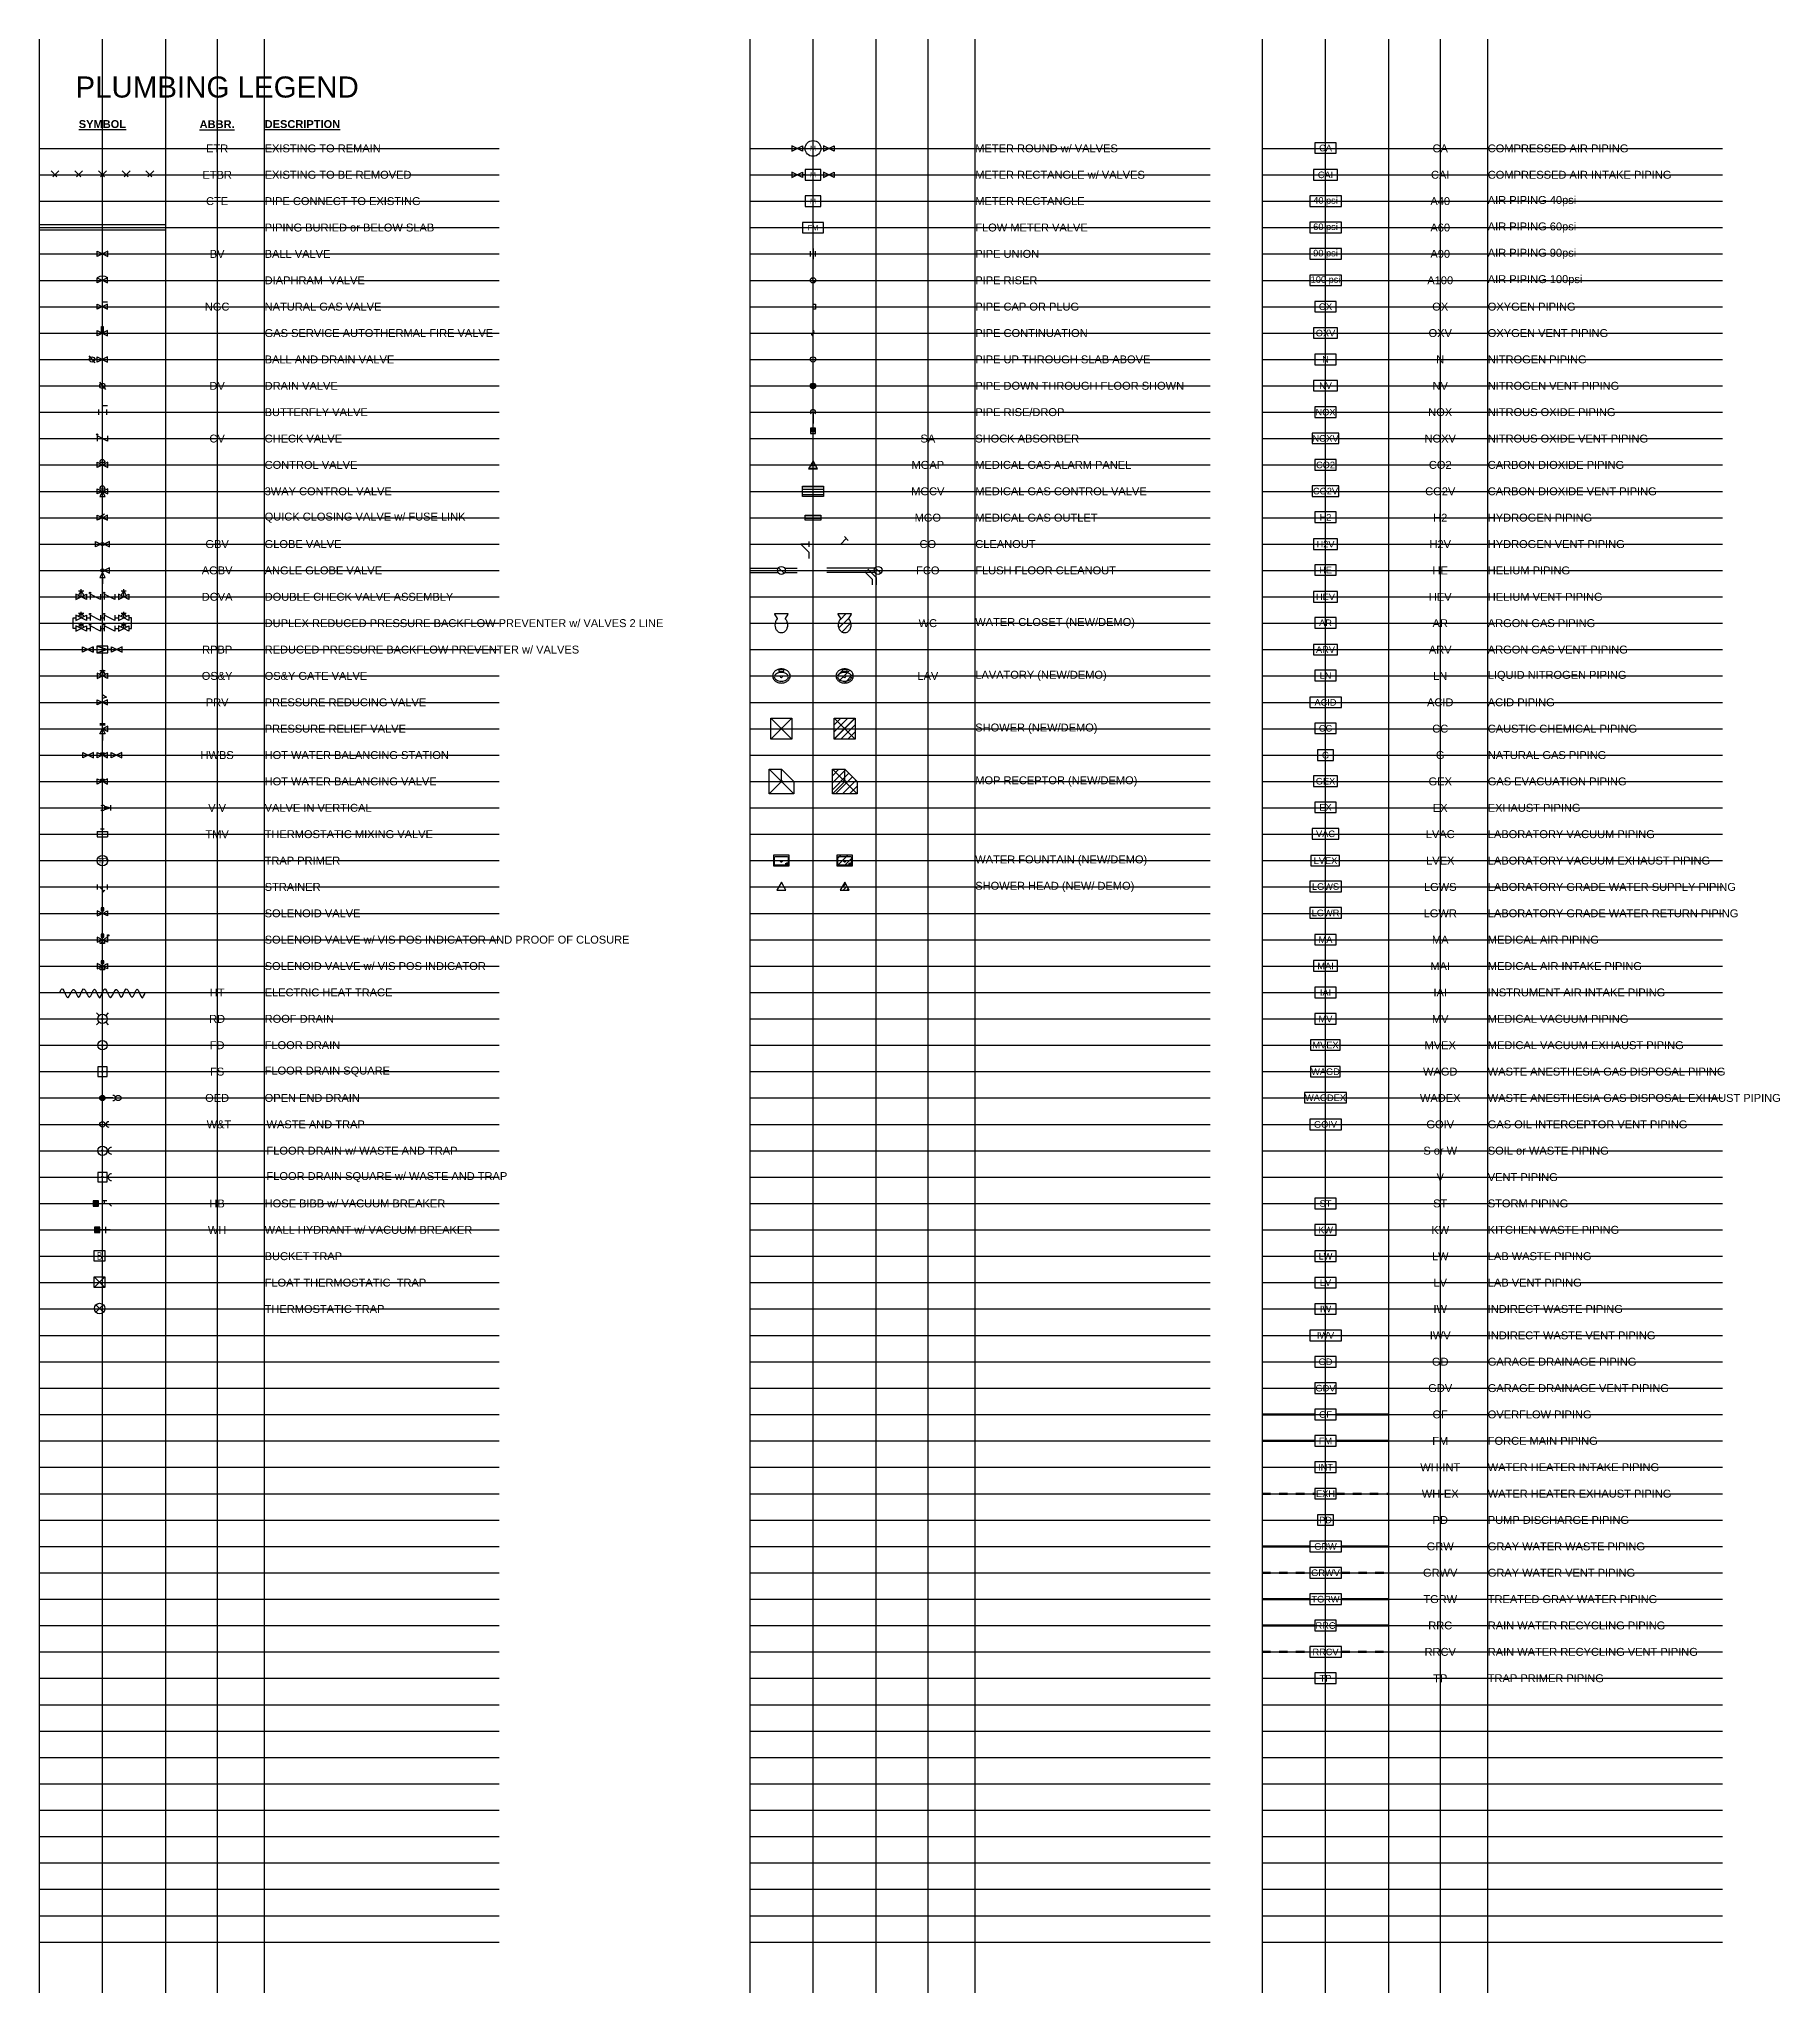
# Model space of a CAD drawing. Extents: x 1982 to 2088, y 1462 to 1485.
# Drawn here: x 2051.56 to 2072.18, y 1461.75 to 1484.9 of the extents above; entities that cross this region are included whole.
import ezdxf
from ezdxf.enums import TextEntityAlignment as Align

# ---------------------------------------------------------------- set-up
doc = ezdxf.new("R2010")
doc.units = 0
doc.header["$LTSCALE"] = 0.375
doc.header["$MEASUREMENT"] = 0
for name, pattern in [('COND', [1.7, 1.5, -0.2]), ('HIDDEN', [0.375, 0.25, -0.125]), ('VENT', [0.3, 0.2, -0.1])]:
    doc.linetypes.add(name, pattern=pattern)
for name, color, linetype in [('G-ANNO-TEXT', 70, 'Continuous'), ('P-A100-N', 5, 'Continuous'), ('P-A100-N @ 1', 5, 'Continuous'), ('P-A40-N', 5, 'Continuous'), ('P-A40-N @ 1', 5, 'Continuous'), ('P-A60-N', 5, 'Continuous'), ('P-A60-N @ 1', 5, 'Continuous'), ('P-A90-N', 5, 'Continuous'), ('P-A90-N @ 1', 5, 'Continuous'), ('P-ACID-N', 1, 'Continuous'), ('P-ACID-N @ 1', 1, 'Continuous'), ('P-AR-N', 2, 'Continuous'), ('P-AR-N @ 1', 2, 'Continuous'), ('P-ARV-N', 2, 'VENT'), ('P-ARV-N @ 1', 2, 'VENT'), ('P-CA-N', 5, 'Continuous'), ('P-CA-N @ 1', 5, 'Continuous'), ('P-CAI-N', 5, 'Continuous'), ('P-CAI-N @ 1', 5, 'Continuous'), ('P-CAUS-N', 3, 'VENT'), ('P-CAUS-N @ 1', 3, 'VENT'), ('P-CO2-N', 6, 'Continuous'), ('P-CO2-N @ 1', 6, 'Continuous'), ('P-CO2V-N', 6, 'VENT'), ('P-CO2V-N @ 1', 6, 'VENT'), ('P-CW-N', 4, 'Continuous'), ('P-CW-N @ 1', 4, 'Continuous'), ('P-EX-N', 1, 'Continuous'), ('P-EX-N @ 1', 1, 'Continuous'), ('P-FIXT-N', 3, 'Continuous'), ('P-GAS-N', 3, 'Continuous'), ('P-GAS-N @ 1', 3, 'Continuous'), ('P-GD-N', 2, 'Continuous'), ('P-GD-N @ 1', 2, 'Continuous'), ('P-GEX-N', 1, 'Continuous'), ('P-GEX-N @ 1', 1, 'Continuous'), ('P-GOIV-N', 3, 'VENT'), ('P-GOIV-N @ 1', 3, 'VENT'), ('P-GV-N', 5, 'VENT'), ('P-GV-N @ 1', 5, 'VENT'), ('P-H2-N', 1, 'Continuous'), ('P-H2-N @ 1', 1, 'Continuous'), ('P-H2V-N', 1, 'VENT'), ('P-H2V-N @ 1', 1, 'VENT'), ('P-HE-N', 6, 'Continuous'), ('P-HE-N @ 1', 6, 'Continuous'), ('P-HEV-N', 6, 'VENT'), ('P-HEV-N @ 1', 6, 'VENT'), ('P-HT-N @ 1', 1, 'Continuous'), ('P-IW-N', 1, 'Continuous'), ('P-IW-N @ 1', 1, 'Continuous'), ('P-IWV-N', 1, 'VENT'), ('P-IWV-N @ 1', 1, 'VENT'), ('P-KW-N', 1, 'Continuous'), ('P-KW-N @ 1', 1, 'Continuous'), ('P-LABV-N', 3, 'VENT'), ('P-LABV-N @ 1', 3, 'VENT'), ('P-LABW-N', 2, 'Continuous'), ('P-LABW-N @ 1', 2, 'Continuous'), ('P-LGWR-N', 4, 'Continuous'), ('P-LGWR-N @ 1', 4, 'Continuous'), ('P-LGWS-N', 3, 'Continuous'), ('P-LGWS-N @ 1', 3, 'Continuous'), ('P-LN-N', 4, 'Continuous'), ('P-LN-N @ 1', 4, 'Continuous'), ('P-LVAC-N', 3, 'Continuous'), ('P-LVAC-N @ 1', 3, 'Continuous'), ('P-MA-N', 5, 'Continuous'), ('P-MA-N @ 1', 5, 'Continuous'), ('P-MAI-N', 4, 'Continuous'), ('P-MAI-N @ 1', 4, 'Continuous'), ('P-MV-N', 1, 'Continuous'), ('P-MV-N @ 1', 1, 'Continuous'), ('P-MVEX-N', 1, 'VENT'), ('P-MVEX-N @ 1', 1, 'VENT'), ('P-N2O-N', 2, 'Continuous'), ('P-N2O-N @ 1', 2, 'Continuous'), ('P-N2OV-N', 2, 'VENT'), ('P-N2OV-N @ 1', 2, 'VENT'), ('P-NIT-N', 2, 'Continuous'), ('P-NIT-N @ 1', 2, 'Continuous'), ('P-NITV-N', 2, 'VENT'), ('P-NITV-N @ 1', 2, 'VENT'), ('P-OX-N', 4, 'Continuous'), ('P-OX-N @ 1', 4, 'Continuous'), ('P-OXV-N', 4, 'VENT'), ('P-OXV-N @ 1', 4, 'VENT'), ('P-PD-N', 6, 'Continuous'), ('P-PD-N @ 1', 6, 'Continuous'), ('P-PIPE-DEMO', 2, 'HIDDEN'), ('P-SAN-N', 6, 'Continuous'), ('P-SANV-N', 5, 'VENT'), ('P-STRM-N', 2, 'COND'), ('P-STRM-N @ 1', 2, 'COND'), ('P-TP-N', 6, 'Continuous'), ('P-TP-N @ 1', 6, 'Continuous'), ('P-VACEX-N', 3, 'Continuous'), ('P-VACEX-N @ 1', 3, 'Continuous'), ('P-WAGD-EX-N', 6, 'Continuous'), ('P-WAGD-EX-N @ 1', 6, 'Continuous'), ('P-WAGD-N', 6, 'Continuous'), ('P-WAGD-N @ 1', 6, 'Continuous'), ('P-WH-INT-N', 213, 'Continuous'), ('P-WH-INT-N @ 1', 213, 'Continuous')]:
    doc.layers.add(name, color=color, linetype=linetype)
doc.layers.add('GRID', color=7, linetype='Continuous', plot=False)
for name, color, linetype, lineweight in [('P-CW-E', 121, 'Continuous', 25), ('P-FM-N', 66, 'Continuous', 60), ('P-FM-N @ 1', 66, 'Continuous', 60), ('P-GRW-N', 42, 'Continuous', 60), ('P-GRW-N @ 1', 42, 'Continuous', 60), ('P-GRWV-N', 53, 'VENT', 60), ('P-GRWV-N @ 1', 53, 'VENT', 60), ('P-OF-N', 43, 'Continuous', 60), ('P-OF-N @ 1', 43, 'Continuous', 60), ('P-RRC-N', 134, 'Continuous', 60), ('P-RRC-N @ 1', 134, 'Continuous', 60), ('P-RRCV-N', 65, 'VENT', 60), ('P-RRCV-N @ 1', 65, 'VENT', 60), ('P-TGRW-N', 105, 'Continuous', 60), ('P-TGRW-N @ 1', 105, 'Continuous', 60), ('P-WH-EXH-N', 133, 'VENT', 60), ('P-WH-EXH-N @ 1', 133, 'VENT', 60)]:
    doc.layers.add(name, color=color, linetype=linetype, lineweight=lineweight)
doc.styles.add('Arial', font='arial.ttf')
doc.styles.add('dim', font='dim.shx', dxfattribs={"width": 0.75, "height": 9})
pattern_1 = [(0, (-3e-17, -0.03125), (0, 0.015625), [])]
pattern_2 = [(45, (0, 0), (-3.99515, 3.99515), [])]

msp = doc.modelspace()

# ---------------------------------------------------------------- texts
at = {"layer": 'G-ANNO-TEXT', "style": 'Arial'}
for s, width, insert, char_height, attachment_point in [('PLUMBING LEGEND ', 4.26265, (2053.67, 1484.2), 0.25, 8), ('{\\fArial|b1|i0|c0|p34;\\LSYMBOL}', 0.71702, (2052.311, 1483.841), 0.09375, 8), ('{\\fArial|b1|i0|c0|p34;\\LABBR.}', 0.71702, (2053.67, 1483.841), 0.09375, 8), ('{\\fArial|b1|i0|c0|p34;\\LDESCRIPTION}', 0.71702, (2054.233, 1483.841), 0.09375, 7), ('ETR', 0.53233, (2053.67, 1483.601), 0.0938, 5), ('EXISTING TO REMAIN', 2.08737, (2054.233, 1483.601), 0.09375, 4), ('METER ROUND w/ VALVES', 2.22327, (2062.651, 1483.601), 0.09375, 4), ('CA', 0.23795, (2068.159, 1483.601), 0.0938, 5), ('COMPRESSED AIR PIPING', 2.35307, (2068.722, 1483.601), 0.09375, 4), ('ETBR', 0.51131, (2053.67, 1483.288), 0.0938, 5), ('EXISTING TO BE REMOVED', 2.37459, (2054.233, 1483.288), 0.09375, 4), ('METER RECTANGLE w/ VALVES', 2.27839, (2062.651, 1483.288), 0.09375, 4), ('CAI', 0.23795, (2068.159, 1483.288), 0.0938, 5), ('COMPRESSED AIR INTAKE PIPING', 2.35307, (2068.722, 1483.288), 0.09375, 4), ('CTE', 0.51131, (2053.67, 1482.976), 0.0938, 5), ('PIPE CONNECT TO EXISTING', 2.95207, (2054.233, 1482.976), 0.09375, 4), ('METER RECTANGLE', 2.27839, (2062.651, 1482.976), 0.09375, 4), ('A40', 0.23795, (2068.159, 1482.976), 0.0938, 5), ('AIR PIPING 40psi', 2.35307, (2068.722, 1482.976), 0.09375, 4), ('PIPING BURIED or BELOW SLAB', 3.79468, (2054.233, 1482.663), 0.09375, 4), ('FLOW METER VALVE', 2.12528, (2062.651, 1482.663), 0.09375, 4), ('A60', 0.23795, (2068.159, 1482.663), 0.0938, 5), ('AIR PIPING 60psi', 2.35307, (2068.722, 1482.663), 0.09375, 4), ('BV', 0.43421, (2053.67, 1482.351), 0.0938, 5), ('BALL VALVE', 1.35975, (2054.233, 1482.351), 0.0938, 4), ('PIPE UNION', 1.35975, (2062.651, 1482.351), 0.0938, 4), ('A90', 0.23795, (2068.159, 1482.351), 0.0938, 5), ('AIR PIPING 90psi', 2.35307, (2068.722, 1482.351), 0.09375, 4), ('DIAPHRAM  VALVE', 1.77334, (2054.233, 1482.038), 0.09375, 4), ('PIPE RISER', 1.35975, (2062.651, 1482.038), 0.0938, 4), ('A100', 0.23795, (2068.159, 1482.038), 0.0938, 5), ('AIR PIPING 100psi', 2.35307, (2068.722, 1482.038), 0.09375, 4), ('NGC', 0.42019, (2053.67, 1481.726), 0.0938, 5), ('NATURAL GAS VALVE', 2.20609, (2054.233, 1481.726), 0.09375, 4), ('PIPE CAP OR PLUG', 1.35975, (2062.651, 1481.726), 0.09375, 4), ('OX', 0.23795, (2068.159, 1481.726), 0.0938, 5), ('OXYGEN PIPING', 2.35307, (2068.722, 1481.726), 0.09375, 4), ('GAS SERVICE AUTOTHERMAL FIRE VALVE', 3.18575, (2054.233, 1481.413), 0.09375, 4), ('PIPE CONTINUATION', 1.72108, (2062.651, 1481.413), 0.09375, 4), ('OXV', 0.23795, (2068.159, 1481.413), 0.0938, 5), ('OXYGEN VENT PIPING', 2.35307, (2068.722, 1481.413), 0.09375, 4), ('BALL AND DRAIN VALVE', 2.12567, (2054.233, 1481.101), 0.09375, 4), ('PIPE UP THROUGH SLAB ABOVE', 2.56902, (2062.651, 1481.101), 0.09375, 4), ('N', 0.23795, (2068.159, 1481.101), 0.0938, 5), ('NITROGEN PIPING', 2.35307, (2068.722, 1481.101), 0.09375, 4), ('DV', 0.49028, (2053.67, 1480.788), 0.0938, 5), ('DRAIN VALVE', 1.35975, (2054.233, 1480.788), 0.09375, 4), ('PIPE DOWN THROUGH FLOOR SHOWN', 2.88007, (2062.651, 1480.788), 0.09375, 4), ('NV', 0.23795, (2068.159, 1480.788), 0.0938, 5), ('NITROGEN VENT PIPING', 2.35307, (2068.722, 1480.788), 0.09375, 4), ('BUTTERFLY VALVE', 1.35975, (2054.233, 1480.476), 0.09375, 4), ('PIPE RISE/DROP', 1.35975, (2062.651, 1480.476), 0.09375, 4), ('NOX', 0.23795, (2068.159, 1480.476), 0.0938, 5), ('NITROUS OXIDE PIPING', 2.35307, (2068.722, 1480.476), 0.09375, 4), ('CV', 0.46224, (2053.67, 1480.163), 0.0938, 5), ('CHECK VALVE', 1.35975, (2054.233, 1480.163), 0.09375, 4), ('SA', 0.46799, (2062.089, 1480.163), 0.0938, 5), ('SHOCK ABSORBER', 1.35975, (2062.651, 1480.163), 0.09375, 4), ('NOXV', 0.23795, (2068.159, 1480.163), 0.0938, 5), ('NITROUS OXIDE VENT PIPING', 2.35307, (2068.722, 1480.163), 0.09375, 4), ('CONTROL VALVE', 1.35975, (2054.233, 1479.851), 0.09375, 4), ('MGAP', 0.528, (2062.089, 1479.851), 0.0938, 5), ('MEDICAL GAS ALARM PANEL', 2.37638, (2062.651, 1479.851), 0.09375, 4), ('CO2', 0.23795, (2068.159, 1479.851), 0.0938, 5), ('CARBON DIOXIDE PIPING', 2.35307, (2068.722, 1479.851), 0.09375, 4), ('3WAY CONTROL VALVE', 2.30566, (2054.233, 1479.538), 0.09375, 4), ('MGCV', 0.60802, (2062.089, 1479.538), 0.0938, 5), ('MEDICAL GAS CONTROL VALVE', 2.50499, (2062.651, 1479.538), 0.09375, 4), ('CO2V', 0.23795, (2068.159, 1479.538), 0.0938, 5), ('CARBON DIOXIDE VENT PIPING', 2.35307, (2068.722, 1479.538), 0.09375, 4), ('QUICK CLOSING VALVE w/ FUSE LINK', 2.74115, (2054.233, 1479.226), 0.09375, 4), ('MGO', 0.58301, (2062.089, 1479.226), 0.0938, 5), ('MEDICAL GAS OUTLET', 2.32739, (2062.651, 1479.226), 0.09375, 4), ('H2', 0.23795, (2068.159, 1479.226), 0.0938, 5), ('HYDROGEN PIPING', 2.35307, (2068.722, 1479.226), 0.09375, 4), ('GBV', 0.48777, (2053.67, 1478.913), 0.0938, 5), ('GLOBE VALVE', 1.35975, (2054.233, 1478.913), 0.09375, 4), ('CO', 0.69803, (2062.089, 1478.913), 0.0938, 5), ('CLEANOUT', 1.35975, (2062.651, 1478.913), 0.0938, 4), ('H2V', 0.23795, (2068.159, 1478.913), 0.0938, 5), ('HYDROGEN VENT PIPING', 2.35307, (2068.722, 1478.913), 0.09375, 4), ('AGBV', 0.53599, (2053.67, 1478.601), 0.0938, 5), ('ANGLE GLOBE VALVE', 2.30949, (2054.233, 1478.601), 0.09375, 4), ('FCO', 0.73804, (2062.089, 1478.601), 0.0938, 5), ('FLUSH FLOOR CLEANOUT', 2.52949, (2062.651, 1478.601), 0.09375, 4), ('HE', 0.23795, (2068.159, 1478.601), 0.0938, 5), ('HELIUM PIPING', 2.35307, (2068.722, 1478.601), 0.09375, 4), ('DCVA', 0.67624, (2053.67, 1478.288), 0.0938, 5), ('DOUBLE CHECK VALVE ASSEMBLY', 2.90564, (2054.233, 1478.288), 0.09375, 4), ('HEV', 0.23795, (2068.159, 1478.288), 0.0938, 5), ('HELIUM VENT PIPING', 2.35307, (2068.722, 1478.288), 0.09375, 4), ('DUPLEX REDUCED PRESSURE BACKFLOW PREVENTER w/ VALVES 2 LINE', 5.955, (2054.233, 1477.976), 0.09375, 4), ('WATER CLOSET (NEW/DEMO)', 2.48049, (2062.651, 1477.976), 0.09375, 4), ('WC', 0.76804, (2062.089, 1477.976), 0.0938, 5), ('AR', 0.23795, (2068.159, 1477.976), 0.0938, 5), ('ARGON GAS PIPING', 2.35307, (2068.722, 1477.976), 0.09375, 4), ('RPBP', 0.57543, (2053.67, 1477.663), 0.0938, 5), ('REDUCED PRESSURE BACKFLOW PREVENTER w/ VALVES', 4.77874, (2054.233, 1477.663), 0.09375, 4), ('ARV', 0.23795, (2068.159, 1477.663), 0.0938, 5), ('ARGON GAS VENT PIPING', 2.35307, (2068.722, 1477.663), 0.09375, 4), ('OS&Y', 0.54913, (2053.67, 1477.351), 0.0938, 5), ('OS&Y GATE VALVE', 1.35975, (2054.233, 1477.351), 0.09375, 4), ('LAV', 0.75304, (2062.089, 1477.351), 0.0938, 5), ('LAVATORY (NEW/DEMO)', 2.39475, (2062.651, 1477.351), 0.09375, 4), ('LN', 0.23795, (2068.159, 1477.351), 0.0938, 5), ('LIQUID NITROGEN PIPING', 2.35307, (2068.722, 1477.351), 0.09375, 4), ('PRV', 0.53599, (2053.67, 1477.038), 0.0938, 5), ('PRESSURE REDUCING VALVE', 3.22766, (2054.233, 1477.038), 0.09375, 4), ('ACID', 0.23795, (2068.159, 1477.038), 0.0938, 5), ('ACID PIPING', 2.35307, (2068.722, 1477.038), 0.09375, 4), ('PRESSURE RELIEF VALVE', 3.04393, (2054.233, 1476.726), 0.09375, 4), ('SHOWER (NEW/DEMO)', 2.58461, (2062.651, 1476.726), 0.09375, 4), ('CC', 0.23795, (2068.159, 1476.726), 0.0938, 5), ('CAUSTIC CHEMICAL PIPING', 2.35307, (2068.722, 1476.726), 0.09375, 4), ('HWBS', 0.60611, (2053.67, 1476.413), 0.0938, 5), ('HOT WATER BALANCING STATION', 2.82346, (2054.233, 1476.413), 0.09375, 4), ('G', 0.23795, (2068.159, 1476.413), 0.0938, 5), ('NATURAL GAS PIPING', 2.35307, (2068.722, 1476.413), 0.09375, 4), ('HOT WATER BALANCING VALVE', 2.71934, (2054.233, 1476.101), 0.09375, 4), ('MOP RECEPTOR (NEW/DEMO)', 2.48662, (2062.651, 1476.101), 0.09375, 4), ('GEX', 0.23795, (2068.159, 1476.101), 0.0938, 5), ('GAS EVACUATION PIPING', 2.35307, (2068.722, 1476.101), 0.09375, 4), ('VIV', 0.48339, (2053.67, 1475.788), 0.0938, 5), ('VALVE IN VERTICAL', 2.35188, (2054.233, 1475.788), 0.09375, 4), ('EX', 0.23795, (2068.159, 1475.788), 0.0938, 5), ('EXHAUST PIPING', 2.35307, (2068.722, 1475.788), 0.09375, 4), ('TMV', 0.46148, (2053.67, 1475.476), 0.0938, 5), ('THERMOSTATIC MIXING VALVE', 2.78059, (2054.233, 1475.476), 0.09375, 4), ('LVAC', 0.23795, (2068.159, 1475.476), 0.0938, 5), ('LABORATORY VACUUM PIPING', 2.35307, (2068.722, 1475.476), 0.09375, 4), ('TRAP PRIMER', 3.35015, (2054.233, 1475.163), 0.09375, 4), ('WATER FOUNTAIN (NEW/DEMO)', 2.87245, (2062.651, 1475.163), 0.09375, 4), ('LVEX', 0.23795, (2068.159, 1475.163), 0.0938, 5), ('LABORATORY VACUUM EXHAUST PIPING', 3.96333, (2068.722, 1475.163), 0.09375, 4), ('STRAINER', 1.35975, (2054.233, 1474.851), 0.0938, 4), ('SHOWER HEAD (NEW/ DEMO)', 3.91804, (2062.651, 1474.851), 0.09375, 4), ('LGWS', 0.23795, (2068.159, 1474.851), 0.0938, 5), ('LABORATORY GRADE WATER SUPPLY PIPING', 3.52346, (2068.722, 1474.851), 0.09375, 4), ('SOLENOID VALVE', 1.35975, (2054.233, 1474.538), 0.09375, 4), ('LGWR', 0.23795, (2068.159, 1474.538), 0.0938, 5), ('LABORATORY GRADE WATER RETURN PIPING', 3.20926, (2068.722, 1474.538), 0.09375, 4), ('SOLENOID VALVE w/ VIS POS INDICATOR AND PROOF OF CLOSURE', 5.39528, (2054.233, 1474.226), 0.09375, 4), ('MA', 0.23795, (2068.159, 1474.226), 0.0938, 5), ('MEDICAL AIR PIPING', 2.35307, (2068.722, 1474.226), 0.09375, 4), ('SOLENOID VALVE w/ VIS POS INDICATOR', 3.77283, (2054.233, 1473.913), 0.09375, 4), ('MAI', 0.23795, (2068.159, 1473.913), 0.0938, 5), ('MEDICAL AIR INTAKE PIPING', 2.35307, (2068.722, 1473.913), 0.09375, 4), ('HT', 0.46058, (2053.67, 1473.601), 0.0938, 5), ('ELECTRIC HEAT TRACE', 2.49887, (2054.233, 1473.601), 0.09375, 4), ('IAI', 0.23795, (2068.159, 1473.601), 0.0938, 5), ('INSTRUMENT AIR INTAKE PIPING', 2.35307, (2068.722, 1473.601), 0.09375, 4), ('RD', 0.45501, (2053.67, 1473.288), 0.0938, 5), ('ROOF DRAIN^I', 1.35975, (2054.233, 1473.288), 0.09375, 4), ('MV', 0.23795, (2068.159, 1473.288), 0.0938, 5), ('MEDICAL VACUUM PIPING', 2.35307, (2068.722, 1473.288), 0.09375, 4), ('FD', 0.5218, (2053.67, 1472.976), 0.0938, 5), ('FLOOR DRAIN', 1.35975, (2054.233, 1472.976), 0.09375, 4), ('MVEX', 0.23795, (2068.159, 1472.976), 0.0938, 5), ('MEDICAL VACUUM EXHAUST PIPING', 2.89506, (2068.722, 1472.976), 0.09375, 4), ('FS', 0.52736, (2053.67, 1472.663), 0.0938, 5), ('FLOOR DRAIN SQUARE', 1.70333, (2054.233, 1472.663), 0.09375, 4), ('WAGD', 0.23795, (2068.159, 1472.663), 0.0938, 5), ('WASTE ANESTHESIA GAS DISPOSAL PIPING', 3.4292, (2068.722, 1472.663), 0.09375, 4), ('OED', 0.39935, (2053.67, 1472.351), 0.0938, 5), ('OPEN END DRAIN', 1.35975, (2054.233, 1472.351), 0.09375, 4), ('WADEX', 0.23795, (2068.159, 1472.351), 0.0938, 5), ('WASTE ANESTHESIA GAS DISPOSAL EXHAUST PIPING', 3.76696, (2068.722, 1472.351), 0.09375, 4), ('W&T', 0.74804, (2053.692, 1472.038), 0.0938, 5), ('WASTE AND TRAP', 1.35975, (2054.255, 1472.038), 0.09375, 4), ('GOIV', 0.23795, (2068.159, 1472.038), 0.0938, 5), ('GAS OIL INTERCEPTOR VENT PIPING', 3.115, (2068.722, 1472.038), 0.09375, 4), ('FLOOR DRAIN w/ WASTE AND TRAP', 2.3684, (2054.255, 1471.726), 0.09375, 4), ('S or W', 0.97506, (2068.159, 1471.726), 0.0938, 5), ('SOIL or WASTE PIPING', 2.35307, (2068.722, 1471.726), 0.09375, 4), ('FLOOR DRAIN SQUARE w/ WASTE AND TRAP ', 2.88901, (2054.255, 1471.413), 0.09375, 4), ('V', 0.23795, (2068.159, 1471.413), 0.0938, 5), ('VENT PIPING', 2.35307, (2068.722, 1471.413), 0.09375, 4), ('HB', 0.39379, (2053.67, 1471.101), 0.0938, 5), ('HOSE BIBB w/ VACUUM BREAKER', 2.86633, (2054.233, 1471.101), 0.09375, 4), ('ST', 0.23795, (2068.159, 1471.101), 0.0938, 5), ('STORM PIPING', 2.35307, (2068.722, 1471.101), 0.09375, 4), ('WH', 0.40492, (2053.67, 1470.788), 0.0938, 5), ('WALL HYDRANT w/ VACUUM BREAKER', 3.03597, (2054.233, 1470.788), 0.09375, 4), ('KW', 0.23795, (2068.159, 1470.788), 0.0938, 5), ('KITCHEN WASTE PIPING', 2.35307, (2068.722, 1470.788), 0.09375, 4), ('BUCKET TRAP', 3.03597, (2054.233, 1470.476), 0.09375, 4), ('LW', 0.23795, (2068.159, 1470.476), 0.0938, 5), ('LAB WASTE PIPING', 2.35307, (2068.722, 1470.476), 0.09375, 4), ('FLOAT THERMOSTATIC  TRAP', 3.03597, (2054.233, 1470.163), 0.09375, 4), ('LV', 0.23795, (2068.159, 1470.163), 0.0938, 5), ('LAB VENT PIPING', 2.35307, (2068.722, 1470.163), 0.09375, 4), ('THERMOSTATIC TRAP', 3.03597, (2054.233, 1469.851), 0.09375, 4), ('IW', 0.23795, (2068.159, 1469.851), 0.0938, 5), ('INDIRECT WASTE PIPING', 2.35307, (2068.722, 1469.851), 0.09375, 4), ('IWV', 0.23795, (2068.159, 1469.538), 0.0938, 5), ('INDIRECT WASTE VENT PIPING', 2.35307, (2068.722, 1469.538), 0.09375, 4), ('GD', 0.23795, (2068.159, 1469.226), 0.0938, 5), ('GARAGE DRAINAGE PIPING', 2.35307, (2068.722, 1469.226), 0.09375, 4), ('GDV', 0.23795, (2068.159, 1468.913), 0.0938, 5), ('GARAGE DRAINAGE VENT PIPING', 2.35307, (2068.722, 1468.913), 0.09375, 4), ('OF', 0.23795, (2068.159, 1468.601), 0.0938, 5), ('OVERFLOW PIPING', 2.35307, (2068.722, 1468.601), 0.09375, 4), ('FM', 0.23795, (2068.159, 1468.288), 0.0938, 5), ('FORCE MAIN PIPING', 2.35307, (2068.722, 1468.288), 0.09375, 4), ('WH-INT', 0.23795, (2068.159, 1467.976), 0.0938, 5), ('WATER HEATER INTAKE PIPING', 2.35307, (2068.722, 1467.976), 0.09375, 4), ('WH-EX', 0.23795, (2068.159, 1467.663), 0.0938, 5), ('WATER HEATER EXHAUST PIPING', 2.35307, (2068.722, 1467.663), 0.09375, 4), ('PD', 0.23795, (2068.159, 1467.351), 0.0938, 5), ('PUMP DISCHARGE PIPING', 2.35307, (2068.722, 1467.351), 0.09375, 4), ('GRW', 0.23795, (2068.159, 1467.038), 0.0938, 5), ('GRAY WATER WASTE PIPING', 2.35307, (2068.722, 1467.038), 0.09375, 4), ('GRWV', 0.23795, (2068.159, 1466.726), 0.0938, 5), ('GRAY WATER VENT PIPING', 2.35307, (2068.722, 1466.726), 0.09375, 4), ('TGRW', 0.23795, (2068.159, 1466.413), 0.0938, 5), ('TREATED GRAY WATER PIPING', 2.35307, (2068.722, 1466.413), 0.09375, 4), ('RRC', 0.23795, (2068.159, 1466.101), 0.0938, 5), ('RAIN WATER RECYCLING PIPING', 2.35307, (2068.722, 1466.101), 0.09375, 4), ('RRCV', 0.23795, (2068.159, 1465.788), 0.0938, 5), ('RAIN WATER RECYCLING VENT PIPING', 3.81634, (2068.722, 1465.788), 0.09375, 4), ('TP', 0.23795, (2068.159, 1465.476), 0.0938, 5), ('TRAP PRIMER PIPING', 2.35307, (2068.722, 1465.476), 0.09375, 4)]:
    msp.add_mtext_dynamic_manual_height_columns(s, width=width, gutter_width=0.469, heights=[0], dxfattribs=dict(at, insert=insert, char_height=char_height, attachment_point=attachment_point))

# ---------------------------------------------------------------- blocks, each defined once
blk = doc.blocks.new('*U50')
at = {"linetype": 'Continuous'}
blk.add_lwpolyline([(-0.0625, -0.03125), (-0.0625, 0.03125), (0.0625, -0.03125), (0.0625, 0.03125), (-0.0625, -0.03125)], dxfattribs=at)
blk = doc.blocks.new('*U51')
at = {"linetype": 'Continuous'}
blk.add_lwpolyline([(-0.062, -0.031), (-0.062, 0.031), (0.062, -0.031), (0.062, 0.031), (-0.062, -0.031)], dxfattribs=at)
blk.add_arc((0, -0.08), 0.128, 60.7248, 119.2752, dxfattribs=at)
blk = doc.blocks.new('ExistingToBeRemoved')
at = {"layer": 'P-PIPE-DEMO'}
for p, q in [((0.046875, 0.046875), (-0.046875, -0.046875)), ((-0.046875, 0.046875), (0.046875, -0.046875))]:
    blk.add_line(p, q, dxfattribs=at)
blk = doc.blocks.new('*U52')
at = {"linetype": 'Continuous'}
for points in [[(-0.062, -0.031), (-0.062, 0.031), (0.062, -0.031), (0.062, 0.031), (-0.062, -0.031)], [(0, 0), (0, 0.058), (0.062, 0.058)]]:
    blk.add_lwpolyline(points, dxfattribs=at)
blk = doc.blocks.new('*U53')
at = {"linetype": 'Continuous'}
for points in [[(-0.062, -0.031), (-0.062, 0.031), (0.062, -0.031), (0.062, 0.031), (-0.062, -0.031)], [(0, 0), (0, 0.078)]]:
    blk.add_lwpolyline(points, dxfattribs=at)
blk.add_lwpolyline([(0.009, 0.014), (-0.009, 0.014), (-0.009, 0.078), (0.009, 0.078)], close=True, dxfattribs=at)
blk = doc.blocks.new('*U54')
at = {"color": 7, "linetype": 'Continuous'}
blk.add_line((-0.159, 0.042), (-0.089, -0.042), dxfattribs=at)
at = {"linetype": 'Continuous'}
blk.add_line((-0.062, 0), (-0.093, 0), dxfattribs=at)
blk.add_lwpolyline([(-0.062, -0.031), (-0.062, 0.031), (0.062, -0.031), (0.062, 0.031), (-0.062, -0.031)], dxfattribs=at)
blk.add_circle((-0.124, 0), 0.0312, dxfattribs=at)
blk = doc.blocks.new('*U55')
at = {"color": 7, "linetype": 'Continuous'}
blk.add_line((-0.035, 0.042), (0.035, -0.042), dxfattribs=at)
at = {"linetype": 'Continuous'}
blk.add_circle((0, 0), 0.0312, dxfattribs=at)
blk = doc.blocks.new('*U92')
at = {"linetype": 'Continuous'}
for p, q in [((-0.047, 0.031), (-0.047, -0.031)), ((0.047, 0.031), (0.047, -0.031))]:
    blk.add_line(p, q, dxfattribs=at)
at = {"ltscale": 0.5}
blk.add_line((0, -0.071), (0, 0.078), dxfattribs=at)
at = {"linetype": 'Continuous'}
blk.add_lwpolyline([(0, -0.071), (0, 0.078), (0.062, 0.078)], dxfattribs=at)
blk = doc.blocks.new('*U91')
at = {"linetype": 'Continuous'}
blk.add_lwpolyline([(0.062, 0.062, 0, 0.0273, 0), (0.004, 0.062, 0, 0, 0), (0.004, 0.062, 0, 0, 0), (-0.062, 0.062, 0, 0, 0)], format="xyseb", dxfattribs=at)
blk.add_lwpolyline([(0.062, 0.031), (0.062, -0.031), (-0.062, 0.031), (-0.062, -0.031)], dxfattribs=at)
blk.add_circle((-0.062, 0.047), 0.00781, dxfattribs=at)
blk = doc.blocks.new('*U86')
at = {"linetype": 'Continuous'}
blk.add_line((0, 0), (0, 0.03125), dxfattribs=at)
for points in [[(-0.0625, 0.03125), (0, 0), (-0.0625, -0.03125), (-0.0625, 0.03125)], [(0.0625, 0.03125), (0, 0), (0.0625, -0.03125), (0.0625, 0.03125)]]:
    blk.add_lwpolyline(points, dxfattribs=at)
blk.add_lwpolyline([(-0.03125, 0.03125), (0.03125, 0.03125, 1)], format="xyb", close=True, dxfattribs=at)
blk = doc.blocks.new('*U90')
at = {"linetype": 'Continuous'}
blk.add_line((0, 0), (0, 0.03125), dxfattribs=at)
for points in [[(-0.0625, 0.03125), (0, 0), (-0.0625, -0.03125), (-0.0625, 0.03125)], [(0.03125, -0.0625), (0, 0), (-0.03125, -0.0625), (0.03125, -0.0625)], [(0.0625, 0.03125), (0, 0), (0.0625, -0.03125), (0.0625, 0.03125)]]:
    blk.add_lwpolyline(points, dxfattribs=at)
blk.add_lwpolyline([(-0.03125, 0.03125), (0.03125, 0.03125, 1)], format="xyb", close=True, dxfattribs=at)
blk = doc.blocks.new('*U89')
at = {"linetype": 'Continuous'}
blk.add_line((0, 0), (0, 0.031), dxfattribs=at)
for points in [[(-0.062, 0.031), (0, 0), (-0.062, -0.031), (-0.062, 0.031)], [(-0.024, 0.018), (0.024, 0.045)], [(0.062, 0.031), (0, 0), (0.062, -0.031), (0.062, 0.031)]]:
    blk.add_lwpolyline(points, dxfattribs=at)
blk = doc.blocks.new('*U88')
at = {"linetype": 'Continuous'}
for points in [[(-0.083, 0.031), (-0.02, 0), (-0.083, -0.031), (-0.083, 0.031)], [(0.083, 0.031), (0.02, 0), (0.083, -0.031), (0.083, 0.031)]]:
    blk.add_lwpolyline(points, dxfattribs=at)
blk.add_circle((0, 0), 0.0203, dxfattribs=at)
blk = doc.blocks.new('*U87')
at = {"linetype": 'Continuous'}
for points in [[(0.083, 0.031), (0.02, 0), (0.083, -0.031), (0.083, 0.031)], [(0.031, -0.083), (0, -0.02), (-0.031, -0.083), (0.031, -0.083)]]:
    blk.add_lwpolyline(points, dxfattribs=at)
blk.add_circle((0, 0), 0.0203, dxfattribs=at)
blk = doc.blocks.new('*U85')
at = {"linetype": 'Continuous'}
for p, q in [((-0.314, 0.031), (-0.314, -0.031)), ((-0.189, 0.031), (-0.189, -0.031)), ((-0.189, 0), (-0.146, 0)), ((-0.021, 0), (0.021, 0)), ((0.146, 0), (0.189, 0)), ((0.189, 0.031), (0.189, -0.031)), ((0.314, 0.031), (0.314, -0.031))]:
    blk.add_line(p, q, dxfattribs=at)
for points in [[(-0.314, -0.031), (-0.252, 0), (-0.314, 0.031)], [(-0.283, 0.016), (-0.252, 0.072), (-0.221, 0.016)], [(-0.283, 0.072), (-0.221, 0.072)], [(-0.252, 0), (-0.252, 0.09)], [(-0.189, -0.031), (-0.252, 0), (-0.189, 0.031)], [(-0.021, 0.031), (-0.021, -0.031), (-0.146, 0.031), (-0.146, -0.031)], [(0.146, 0.031), (0.146, -0.031), (0.021, 0.031), (0.021, -0.031)], [(0.189, -0.031), (0.252, 0), (0.189, 0.031)], [(0.221, 0.016), (0.252, 0.072), (0.283, 0.016)], [(0.221, 0.072), (0.283, 0.072)], [(0.252, 0), (0.252, 0.09)], [(0.314, -0.031), (0.252, 0), (0.314, 0.031)]]:
    blk.add_lwpolyline(points, dxfattribs=at)
for points in [[(-0.021, 0.062, 0, 0.0273, 0), (-0.08, 0.062, 0, 0, 0), (-0.08, 0.062, 0, 0, 0), (-0.146, 0.062, 0, 0, 0)], [(0.146, 0.062, 0, 0.0273, 0), (0.088, 0.062, 0, 0, 0), (0.088, 0.062, 0, 0, 0), (0.021, 0.062, 0, 0, 0)]]:
    blk.add_lwpolyline(points, format="xyseb", dxfattribs=at)
for centre in [(-0.146, 0.047), (0.021, 0.047)]:
    blk.add_circle(centre, 0.00781, dxfattribs=at)
blk = doc.blocks.new('*U84')
at = {"linetype": 'Continuous'}
for p, q in [((-0.314, 0.094), (-0.314, 0.031)), ((-0.189, 0.094), (-0.189, 0.031)), ((-0.189, 0.062), (-0.146, 0.062)), ((-0.021, 0.062), (0.021, 0.062)), ((0.146, 0.062), (0.189, 0.062)), ((0.189, 0.094), (0.189, 0.031)), ((0.314, 0.094), (0.314, 0.031)), ((-0.314, -0.031), (-0.314, -0.094)), ((-0.189, -0.031), (-0.189, -0.094)), ((-0.189, -0.063), (-0.146, -0.063)), ((-0.021, -0.063), (0.021, -0.063)), ((0.146, -0.063), (0.189, -0.063)), ((0.189, -0.031), (0.189, -0.094)), ((0.314, -0.031), (0.314, -0.094))]:
    blk.add_line(p, q, dxfattribs=at)
for points in [[(-0.314, -0.063), (-0.346, -0.063), (-0.346, 0.062), (-0.314, 0.062)], [(-0.314, 0.031), (-0.252, 0.062), (-0.314, 0.094)], [(-0.283, 0.078), (-0.252, 0.117), (-0.221, 0.078)], [(-0.283, 0.117), (-0.221, 0.117)], [(-0.252, 0.062), (-0.252, 0.135)], [(-0.189, 0.031), (-0.252, 0.062), (-0.189, 0.094)], [(-0.252, -0.063), (-0.252, 0.01)], [(-0.021, 0.094), (-0.021, 0.031), (-0.146, 0.094), (-0.146, 0.031)], [(0.146, 0.094), (0.146, 0.031), (0.021, 0.094), (0.021, 0.031)], [(0.189, 0.031), (0.252, 0.062), (0.189, 0.094)], [(0.221, 0.078), (0.252, 0.117), (0.283, 0.078)], [(0.221, 0.117), (0.283, 0.117)], [(0.252, 0.062), (0.252, 0.135)], [(0.314, 0.031), (0.252, 0.062), (0.314, 0.094)], [(0.252, -0.063), (0.252, 0.01)], [(0.314, -0.063), (0.346, -0.063), (0.346, 0.062), (0.314, 0.062)], [(-0.314, -0.094), (-0.252, -0.063), (-0.314, -0.031)], [(-0.283, -0.047), (-0.252, -0.008), (-0.221, -0.047)], [(-0.283, -0.008), (-0.221, -0.008)], [(-0.189, -0.094), (-0.252, -0.063), (-0.189, -0.031)], [(-0.021, -0.031), (-0.021, -0.094), (-0.146, -0.031), (-0.146, -0.094)], [(0.146, -0.031), (0.146, -0.094), (0.021, -0.031), (0.021, -0.094)], [(0.189, -0.094), (0.252, -0.063), (0.189, -0.031)], [(0.221, -0.047), (0.252, -0.008), (0.283, -0.047)], [(0.221, -0.008), (0.283, -0.008)], [(0.314, -0.094), (0.252, -0.063), (0.314, -0.031)]]:
    blk.add_lwpolyline(points, dxfattribs=at)
for points in [[(-0.021, 0.125, 0, 0.0273, 0), (-0.08, 0.125, 0, 0, 0), (-0.08, 0.125, 0, 0, 0), (-0.146, 0.125, 0, 0, 0)], [(-0.021, 0, 0, 0.0273, 0), (-0.08, 0, 0, 0, 0), (-0.08, 0, 0, 0, 0), (-0.146, 0, 0, 0, 0)], [(0.146, 0.125, 0, 0.0273, 0), (0.088, 0.125, 0, 0, 0), (0.088, 0.125, 0, 0, 0), (0.021, 0.125, 0, 0, 0)], [(0.146, 0, 0, 0.0273, 0), (0.088, 0, 0, 0, 0), (0.088, 0, 0, 0, 0), (0.021, 0, 0, 0, 0)]]:
    blk.add_lwpolyline(points, format="xyseb", dxfattribs=at)
for centre in [(-0.146, 0.109), (0.021, 0.109), (-0.146, -0.016), (0.021, -0.016)]:
    blk.add_circle(centre, 0.00781, dxfattribs=at)
blk = doc.blocks.new('*U83')
at = {"linetype": 'Continuous'}
for p, q in [((-0.109, 0.031), (-0.109, -0.031)), ((-0.109, 0), (-0.066, 0)), ((0.109, 0), (0.066, 0))]:
    blk.add_line(p, q, dxfattribs=at)
for points in [[(-0.234, 0.031), (-0.109, -0.031), (-0.109, 0.031), (-0.234, -0.031), (-0.234, 0.031)], [(-0.066, 0.04), (0.066, 0), (-0.066, -0.04)], [(0.109, 0.031), (0.234, -0.031), (0.234, 0.031), (0.109, -0.031), (0.109, 0.031)]]:
    blk.add_lwpolyline(points, dxfattribs=at)
blk.add_lwpolyline([(-0.066, -0.04), (0.066, -0.04), (0.066, 0.04), (-0.066, 0.04)], close=True, dxfattribs=at)
blk = doc.blocks.new('*U82')
at = {"linetype": 'Continuous'}
for p, q in [((-0.062, 0.031), (-0.062, -0.031)), ((0.062, 0.031), (0.062, -0.031))]:
    blk.add_line(p, q, dxfattribs=at)
for points in [[(-0.062, -0.031), (0, 0), (-0.062, 0.031)], [(-0.031, 0.016), (0, 0.065), (0.031, 0.016)], [(-0.031, 0.065), (0.031, 0.065)], [(0, 0.075), (0, 0)], [(0.062, -0.031), (0, 0), (0.062, 0.031)]]:
    blk.add_lwpolyline(points, dxfattribs=at)
blk = doc.blocks.new('*U99')
at = {"linetype": 'Continuous'}
for p, q in [((-0.063, -0.031), (-0.063, 0.031)), ((0.062, 0.031), (-0.063, -0.031)), ((-0.063, 0.031), (0.062, -0.031)), ((0, 0.094), (0.047, 0.062)), ((0, 0), (0, 0.094)), ((0.047, 0.062), (0, 0.047)), ((0.062, -0.031), (0.062, 0.031))]:
    blk.add_line(p, q, dxfattribs=at)
blk = doc.blocks.new('*U81')
at = {"linetype": 'Continuous'}
for p, q in [((-0.03125, 0.0625), (0.03125, 0.0625)), ((-0.03125, 0.046875), (0.03125, 0.046875)), ((-0.03125, -0.0625), (0, 0)), ((0, 0), (0, 0.078125)), ((0.0625, 0.03125), (0, 0)), ((0, 0), (0.0625, -0.03125)), ((0, 0), (0.03125, -0.0625)), ((0.0625, -0.03125), (0.0625, 0.03125)), ((0.03125, -0.0625), (-0.03125, -0.0625))]:
    blk.add_line(p, q, dxfattribs=at)
blk = doc.blocks.new('*U79')
at = {"linetype": 'Continuous'}
for p, q in [((-0.105, 0), (-0.063, 0)), ((0.062, 0), (0.105, 0))]:
    blk.add_line(p, q, dxfattribs=at)
for points in [[(-0.23, 0.031), (-0.105, -0.031), (-0.105, 0.031), (-0.23, -0.031), (-0.23, 0.031)], [(-0.02, -0.01), (-0.063, -0.031), (-0.063, 0.031), (-0.02, 0.01)], [(-0.02, 0.01), (-0.02, 0.029), (0.02, 0.029), (0.02, 0.01)], [(-0.02, -0.01), (0, 0), (-0.02, 0.01)], [(0.02, 0.01), (0, 0), (0.02, -0.01)], [(0.02, -0.01), (0.062, -0.031), (0.062, 0.031), (0.02, 0.01)], [(0.105, 0.031), (0.23, -0.031), (0.23, 0.031), (0.105, -0.031), (0.105, 0.031)]]:
    blk.add_lwpolyline(points, dxfattribs=at)
blk = doc.blocks.new('*U80')
at = {"linetype": 'Continuous'}
for points in [[(-0.02, -0.01), (-0.063, -0.031), (-0.063, 0.031), (-0.02, 0.01)], [(-0.02, 0.01), (-0.02, 0.029), (0.02, 0.029), (0.02, 0.01)], [(-0.02, -0.01), (0, 0), (-0.02, 0.01)], [(0.02, 0.01), (0, 0), (0.02, -0.01)], [(0.02, -0.01), (0.062, -0.031), (0.062, 0.031), (0.02, 0.01)]]:
    blk.add_lwpolyline(points, dxfattribs=at)
blk = doc.blocks.new('*U93')
at = {"linetype": 'Continuous'}
for p, q in [((0.024, 0.02), (0.094, 0)), ((0.024, -0.02), (0.094, 0)), ((0.031, 0), (0.125, 0)), ((0.094, 0.031), (0.094, -0.031))]:
    blk.add_line(p, q, dxfattribs=at)
blk = doc.blocks.new('*U78')
at = {"linetype": 'Continuous'}
for p, q in [((-0.062, 0.031), (-0.062, -0.031)), ((-0.062, 0.031), (0.062, 0.031)), ((-0.022, 0.065), (0.021, 0.065)), ((0, 0.031), (0, 0.086)), ((0.062, 0.031), (0.062, -0.031)), ((-0.062, -0.031), (0.062, -0.031))]:
    blk.add_line(p, q, dxfattribs=at)
blk = doc.blocks.new('*U77')
at = {"linetype": 'Continuous'}
blk.add_circle((0, 0), 0.0625, dxfattribs=at)
at = {"linetype": 'Continuous', "style": 'Arial'}
blk.add_text('TP', height=0.0625, dxfattribs=at).set_placement((0, 0), align=Align.MIDDLE)
blk = doc.blocks.new('*U76')
at = {"linetype": 'Continuous'}
for p, q in [((-0.062, 0.031), (-0.062, -0.031)), ((-0.062, 0), (0.062, 0)), ((-0.035, 0), (0.016, -0.05)), ((0.062, -0.031), (0.062, 0.031)), ((0.003, -0.064), (0.03, -0.037))]:
    blk.add_line(p, q, dxfattribs=at)
blk = doc.blocks.new('*U73')
at = {"linetype": 'Continuous'}
blk.add_line((0, 0), (0, 0.031), dxfattribs=at)
for points in [[(0, 0), (-0.062, 0.031), (-0.062, -0.031), (0, 0)], [(0, 0), (0.062, 0.031), (0.062, -0.031), (0, 0)]]:
    blk.add_lwpolyline(points, dxfattribs=at)
blk.add_lwpolyline([(-0.016, 0.064), (-0.016, 0.031), (0.016, 0.031), (0.016, 0.064)], close=True, dxfattribs=at)
blk = doc.blocks.new('*U74')
at = {"linetype": 'Continuous'}
for p, q in [((0, 0), (0, 0.031)), ((-0.007, -0.033), (0.007, -0.033)), ((-0.005, -0.037), (0.005, -0.028)), ((-0.005, -0.028), (0.005, -0.037)), ((0, -0.04), (0, -0.025))]:
    blk.add_line(p, q, dxfattribs=at)
for points in [[(0, 0), (-0.062, 0.031), (-0.062, -0.031), (0, 0)], [(0, 0), (0.062, 0.031), (0.062, -0.031), (0, 0)], [(0.025, -0.013), (0.025, -0.045), (-0.025, -0.045), (-0.025, -0.013)]]:
    blk.add_lwpolyline(points, dxfattribs=at)
blk.add_lwpolyline([(-0.016, 0.064), (-0.016, 0.031), (0.016, 0.031), (0.016, 0.064)], close=True, dxfattribs=at)
blk.add_lwpolyline([(0.062, 0.031), (0.062, 0.059), (0.07, 0.059, -1), (0.07, 0.044), (0.062, 0.044)], format="xyb", dxfattribs=at)
for centre, radius in [((0, -0.013), 0.0075), ((0, -0.033), 0.0075), ((0, -0.033), 0.00707), ((0, -0.033), 0.00559), ((0, -0.033), 0.00354)]:
    blk.add_circle(centre, radius, dxfattribs=at)
blk = doc.blocks.new('*U75')
at = {"linetype": 'Continuous'}
for p, q in [((0, 0), (0, 0.031)), ((-0.007, -0.033), (0.007, -0.033)), ((-0.005, -0.037), (0.005, -0.028)), ((-0.005, -0.028), (0.005, -0.037)), ((0, -0.04), (0, -0.025))]:
    blk.add_line(p, q, dxfattribs=at)
for points in [[(0, 0), (-0.062, 0.031), (-0.062, -0.031), (0, 0)], [(0, 0), (0.062, 0.031), (0.062, -0.031), (0, 0)], [(0.025, -0.013), (0.025, -0.045), (-0.025, -0.045), (-0.025, -0.013)]]:
    blk.add_lwpolyline(points, dxfattribs=at)
blk.add_lwpolyline([(-0.016, 0.064), (-0.016, 0.031), (0.016, 0.031), (0.016, 0.064)], close=True, dxfattribs=at)
for centre, radius in [((0, -0.013), 0.0075), ((0, -0.033), 0.0075), ((0, -0.033), 0.00707), ((0, -0.033), 0.00559), ((0, -0.033), 0.00354)]:
    blk.add_circle(centre, radius, dxfattribs=at)
blk = doc.blocks.new('*U71')
h = blk.add_hatch()
h.set_pattern_fill('_USER', scale=0.015625, pattern_type=0)
h.set_pattern_definition(pattern_1)
h.paths.add_polyline_path([(0.062, 0), (0, 0), (0, -0.031), (0.062, -0.031)])
h.paths.add_polyline_path([(0.062, 0.031), (0, 0.031), (0, 0), (0.062, 0)])
for p, q in [((0.109, 0.037), (0.16, 0.037)), ((0.185, 0), (0.217, -0.031))]:
    blk.add_line(p, q)
at = {"color": 0}
for p, q in [((0.134, 0), (0.134, 0.037)), ((0, 0), (0.185, 0))]:
    blk.add_line(p, q, dxfattribs=at)
blk.add_lwpolyline([(0.062, -0.031), (0.062, 0.031), (0, 0.031), (0, -0.031)], close=True)
blk = doc.blocks.new('*U72')
h = blk.add_hatch()
h.set_pattern_fill('_USER', scale=0.015625, pattern_type=0)
h.set_pattern_definition(pattern_1)
h.paths.add_polyline_path([(0.062, 0), (0, 0), (0, -0.031), (0.062, -0.031)])
h.paths.add_polyline_path([(0.062, 0.031), (0, 0.031), (0, 0), (0.062, 0)])
for p, q in [((0.134, -0.037), (0.134, 0.037)), ((0.185, 0), (0, 0))]:
    blk.add_line(p, q)
at = {"color": 0}
blk.add_line((0, 0), (0.185, 0), dxfattribs=at)
blk.add_lwpolyline([(0.062, -0.031), (0.062, 0.031), (0, 0.031), (0, -0.031)], close=True)
blk = doc.blocks.new('*U69')
at = {"linetype": 'Continuous'}
blk.add_arc((0, 0), 0.0311, 232.567, 127.433, dxfattribs=at)
blk = doc.blocks.new('HEAT TRACE')
blk.add_open_spline([(0, 0), (0.012, 0.03), (0.044, 0.081), (0.092, -0.158), (0.169, 0.134), (0.224, -0.158), (0.28, 0.145), (0.356, -0.155), (0.411, 0.137), (0.462, -0.119), (0.494, -0.032), (0.506, 0)], degree=3, knots=[0.0406649, 0.0406649, 0.0406649, 0.0406649, 0.1124399, 0.2311598, 0.3536788, 0.4661187, 0.5848386, 0.7073576, 0.8197974, 0.9385174, 1.0104277, 1.0104277, 1.0104277, 1.0104277])
blk = doc.blocks.new('*U104')
blk.add_lwpolyline([(-0.063, 0.125), (0.063, 0.125), (0.063, 0), (-0.063, 0)], close=True)
at = {"style": 'dim', "width": 0.75}
blk.add_text('B', height=0.0938, dxfattribs=at).set_placement((0, 0.062), align=Align.MIDDLE)
blk = doc.blocks.new('*U105')
for p, q in [((-0.063, 0), (0.063, 0.125)), ((-0.063, 0.125), (0.063, 0))]:
    blk.add_line(p, q)
blk.add_lwpolyline([(-0.063, 0.125), (0.063, 0.125), (0.063, 0), (-0.063, 0)], close=True)
blk = doc.blocks.new('*U106')
for p, q in [((-0.045, 0.018), (0.044, 0.106)), ((-0.044, 0.106), (0.045, 0.018))]:
    blk.add_line(p, q)
blk.add_circle((0, 0.062), 0.0625)
blk = doc.blocks.new('*U109')
at = {"color": 0}
for p, q in [((-0.07, 0.07), (-0.039, 0.039)), ((0.07, 0.07), (0.039, 0.039)), ((-0.039, -0.039), (-0.07, -0.07)), ((0.039, -0.039), (0.07, -0.07))]:
    blk.add_line(p, q, dxfattribs=at)
for radius in [0.0553, 0.01]:
    blk.add_circle((0, 0), radius, dxfattribs=at)
blk = doc.blocks.new('*U108')
at = {"color": 0}
for radius in [0.0553, 0.01]:
    blk.add_circle((0, 0), radius, dxfattribs=at)
blk = doc.blocks.new('*U110')
at = {"color": 0}
blk.add_lwpolyline([(-0.056, -0.056), (0.056, -0.056), (0.056, 0.056), (-0.056, 0.056)], close=True, dxfattribs=at)
blk.add_circle((0, 0), 0.01, dxfattribs=at)
blk = doc.blocks.new('*U111')
at = {"color": 0}
for p, q in [((-0.031, 0), (0.039, 0)), ((-0.029, 0.011), (0.029, 0.011)), ((-0.022, 0.022), (0.022, 0.022)), ((0.125, 0), (0.031, 0)), ((-0.029, -0.011), (0.029, -0.011)), ((-0.022, -0.022), (0.022, -0.022))]:
    blk.add_line(p, q, dxfattribs=at)
at = {"color": 0, "linetype": 'Continuous'}
blk.add_circle((0, 0), 0.0312, dxfattribs=at)
at = {"color": 0}
blk.add_circle((0.188, 0), 0.0312, dxfattribs=at)
blk.add_arc((0.125, 0), 0.0312, 270, 90, dxfattribs=at)
blk = doc.blocks.new('*U112')
at = {"color": 0}
blk.add_circle((0, 0), 0.0312, dxfattribs=at)
blk.add_arc((0.075, 0), 0.0312, 90, 270, dxfattribs=at)
blk = doc.blocks.new('*U113')
at = {"color": 0}
for radius in [0.0553, 0.01]:
    blk.add_circle((0, 0), radius, dxfattribs=at)
blk.add_arc((0.106, 0), 0.0391, 88.7783, 270.5138, dxfattribs=at)
blk = doc.blocks.new('*U114')
at = {"color": 0}
blk.add_lwpolyline([(-0.056, -0.056), (0.056, -0.056), (0.056, 0.056), (-0.056, 0.056)], close=True, dxfattribs=at)
blk.add_circle((0, 0), 0.01, dxfattribs=at)
blk.add_arc((0.106, 0), 0.0391, 88.7783, 270.5138, dxfattribs=at)
blk = doc.blocks.new('*U94')
at = {"linetype": 'Continuous'}
for p, q in [((-0.094, 0), (-0.125, 0)), ((0.094, 0), (0.125, 0))]:
    blk.add_line(p, q, dxfattribs=at)
for points in [[(-0.25, -0.031), (-0.125, 0.031), (-0.125, -0.031), (-0.25, 0.031), (-0.25, -0.031)], [(0.125, -0.031), (0.25, 0.031), (0.25, -0.031), (0.125, 0.031), (0.125, -0.031)]]:
    blk.add_lwpolyline(points, dxfattribs=at)
blk.add_circle((0, 0), 0.0937, dxfattribs=at)
at = {"linetype": 'Continuous', "style": 'Arial'}
blk.add_text('M', height=0.0625, dxfattribs=at).set_placement((0, 0), align=Align.MIDDLE)
blk = doc.blocks.new('*U95')
at = {"linetype": 'Continuous'}
for p, q in [((-0.094, 0), (-0.125, 0)), ((0.094, 0), (0.125, 0))]:
    blk.add_line(p, q, dxfattribs=at)
for points in [[(-0.25, -0.031), (-0.125, 0.031), (-0.125, -0.031), (-0.25, 0.031), (-0.25, -0.031)], [(0.125, -0.031), (0.25, 0.031), (0.25, -0.031), (0.125, 0.031), (0.125, -0.031)]]:
    blk.add_lwpolyline(points, dxfattribs=at)
blk.add_lwpolyline([(-0.094, -0.062), (0.094, -0.062), (0.094, 0.062), (-0.094, 0.062)], close=True, dxfattribs=at)
at = {"linetype": 'Continuous', "style": 'Arial'}
blk.add_text('M', height=0.0625, dxfattribs=at).set_placement((0, 0), align=Align.MIDDLE)
blk = doc.blocks.new('*U96')
at = {"linetype": 'Continuous'}
blk.add_lwpolyline([(-0.125, -0.062), (0.125, -0.062), (0.125, 0.062), (-0.125, 0.062)], close=True, dxfattribs=at)
at = {"style": 'Arial'}
blk.add_text('FM', height=0.0625, dxfattribs=at).set_placement((0, 0), align=Align.MIDDLE)
blk = doc.blocks.new('*U56')
for p, q in [((-0.03125, -0.03125), (-0.03125, 0.03125)), ((0, 0), (0, 0.0625)), ((0, 0.0625), (0, -0.0625)), ((0.03125, -0.03125), (0.03125, 0.03125))]:
    blk.add_line(p, q)
blk = doc.blocks.new('*U65')
blk.add_lwpolyline([(0, 0.031, 0.634258), (0, 0, -0.634258), (0, -0.031)], format="xyb")
blk.add_circle((0, 0), 0.0312)
blk = doc.blocks.new('*U57')
blk.add_lwpolyline([(0, -0.03125), (-0.03125, -0.03125), (-0.03125, 0.03125), (0, 0.03125)])
blk = doc.blocks.new('*U70')
blk.add_lwpolyline([(-0.003, -0.035, -0.625102), (0, 0, 0.625102), (0.003, 0.035)], format="xyb")
blk = doc.blocks.new('*U66')
blk.add_circle((0, 0), 0.0312)
blk = doc.blocks.new('*U67')
h = blk.add_hatch()
h.set_pattern_fill('ANSI31', color=256, scale=0.025, angle=135)
edge = h.paths.add_edge_path()
edge.add_arc((0, 0), 0.0313, 0, 360)
blk.add_circle((0, 0), 0.0312)
blk = doc.blocks.new('*U68')
at = {"linetype": 'Continuous'}
blk.add_arc((0, 0), 0.0311, 322.567, 217.433, dxfattribs=at)
blk = doc.blocks.new('*U62')
h = blk.add_hatch()
h.set_pattern_fill('_USER', scale=0.03125, pattern_type=0)
h.set_pattern_definition([(0, (-0.054127, -0.09375), (0, 0.03125), [])])
h.paths.add_polyline_path([(0, 0), (-0.054, -0.094), (0.054, -0.094)])
at = {"linetype": 'Continuous'}
blk.add_lwpolyline([(0.054, -0.094), (0, 0), (-0.054, -0.094)], close=True, dxfattribs=at)
blk = doc.blocks.new('*U61')
at = {"linetype": 'Continuous'}
h = blk.add_hatch(dxfattribs=at)
h.set_pattern_fill('_U', scale=0.03125, pattern_type=0)
h.set_pattern_definition([(0, (-0.125, -0.0625), (0, 0.03125), [])])
h.paths.add_polyline_path([(-0.125, 0.0625), (-0.125, -0.0625), (0.125, -0.0625), (0.125, 0.0625)])
blk.add_lwpolyline([(-0.125, -0.0625), (-0.125, 0.0625), (0.125, 0.0625), (0.125, -0.0625), (-0.125, -0.0625)], dxfattribs=at)
blk = doc.blocks.new('*U60')
h = blk.add_hatch()
h.set_pattern_fill('_USER', scale=0.03125, pattern_type=0)
h.set_pattern_definition([(0, (-0.09375, -0.03125), (0, 0.03125), [])])
h.paths.add_polyline_path([(0.09375, 0.03125), (-0.09375, 0.03125), (-0.09375, -0.03125), (0.09375, -0.03125)])
blk.add_lwpolyline([(-0.09375, -0.03125), (-0.09375, 0.03125), (0.09375, 0.03125), (0.09375, -0.03125), (-0.09375, -0.03125)])
blk = doc.blocks.new('*U59')
for p, q in [((0.09375, 0.03125), (0.09375, -0.03125)), ((0.09375, 0), (0, 0))]:
    blk.add_line(p, q)
blk = doc.blocks.new('*U58')
for p, q in [((0.09375, 0.03125), (0.09375, -0.03125)), ((0.09375, 0), (0, 0))]:
    blk.add_line(p, q)
blk = doc.blocks.new('*U100')
at = {"color": 7}
blk.add_line((0.034, -0.032), (-0.034, 0.032), dxfattribs=at)
at = {"color": 0}
blk.add_circle((0, 0), 0.0469, dxfattribs=at)
blk = doc.blocks.new('*U42')
at = {"color": 0}
blk.add_lwpolyline([(-4.9, -6.6, -0.020829), (-4.6, -6.2, 0.338824), (-4.5, -5.6), (-7.5, -0.8, -0.590354), (-7.1, 0), (7.1, 0, -0.590354), (7.5, -0.8), (4.5, -5.6, 0.338824), (4.6, -6.2, -0.020829), (4.9, -6.6, -0.087567), (6.4, -9.5, -0.078075), (7, -13, -0.078075), (6.4, -16.5, -0.087567), (4.9, -19.4, -0.105488), (2.6, -21.4, -0.122953), (0, -22, -0.122953), (-2.6, -21.4, -0.105488), (-4.9, -19.4, -0.087567), (-6.4, -16.5, -0.078075), (-7, -13, -0.078075), (-6.4, -9.5, -0.087567)], format="xyb", close=True, dxfattribs=at)
blk = doc.blocks.new('*U41')
h = blk.add_hatch()
h.set_pattern_fill('_U', scale=5.65, angle=45, pattern_type=0)
h.set_pattern_definition([(45, (-7.594, -22), (-3.9952, 3.9952), [])])
h.paths.add_polyline_path([(4.9, -6.6, 0.020829), (4.6, -6.2, -0.338824), (4.5, -5.6), (7.5, -0.8, 0.590354), (7.1, 0), (-7.1, 0, 0.590354), (-7.5, -0.8), (-4.5, -5.6, -0.338824), (-4.6, -6.2, 0.020829), (-4.9, -6.6, 0.087567), (-6.4, -9.5, 0.078075), (-7, -13, 0.078075), (-6.4, -16.5, 0.087567), (-4.9, -19.4, 0.105488), (-2.6, -21.4, 0.122953), (0, -22, 0.122953), (2.6, -21.4, 0.105488), (4.9, -19.4, 0.087567), (6.4, -16.5, 0.078075), (7, -13, 0.078075), (6.4, -9.5, 0.087567)])
at = {"color": 0}
blk.add_lwpolyline([(-4.9, -6.6, -0.020829), (-4.6, -6.2, 0.338824), (-4.5, -5.6), (-7.5, -0.8, -0.590354), (-7.1, 0), (7.1, 0, -0.590354), (7.5, -0.8), (4.5, -5.6, 0.338824), (4.6, -6.2, -0.020829), (4.9, -6.6, -0.087567), (6.4, -9.5, -0.078075), (7, -13, -0.078075), (6.4, -16.5, -0.087567), (4.9, -19.4, -0.105488), (2.6, -21.4, -0.122953), (0, -22, -0.122953), (-2.6, -21.4, -0.105488), (-4.9, -19.4, -0.087567), (-6.4, -16.5, -0.078075), (-7, -13, -0.078075), (-6.4, -9.5, -0.087567)], format="xyb", close=True, dxfattribs=at)
blk = doc.blocks.new('OvalLavatory')
at = {"color": 0}
for p, q in [((-3, -1), (-3, -3)), ((3, -1), (-3, -1)), ((-3, -3), (3, -3)), ((3, -3), (3, -1))]:
    blk.add_line(p, q, dxfattribs=at)
for points in [[(-10, -8, 0.120011), (-9.3, -11, 0.104957), (-7.1, -13.7, 0.088923), (-3.9, -15.4, 0.080167), (0, -16, 0.080167), (3.9, -15.4, 0.088923), (7.1, -13.7, 0.104957), (9.3, -11, 0.120011), (10, -8, 0.120011), (9.3, -5, 0.104957), (7.1, -2.3, 0.088923), (3.9, -0.6, 0.080167), (0, 0, 0.080167), (-3.9, -0.6, 0.088923), (-7.1, -2.3, 0.104957), (-9.3, -5, 0.120011)], [(-8, -9, 0.147373), (-7.5, -10.8, 0.107136), (-5.7, -12.5, 0.076468), (-3.2, -13.6, 0.063415), (0, -14, 0.063415), (3.2, -13.6, 0.076468), (5.7, -12.5, 0.107136), (7.5, -10.8, 0.147373), (8, -9, 0.147373), (7.5, -7.2, 0.107136), (5.7, -5.5, 0.076468), (3.2, -4.4, 0.063415), (0, -4, 0.063415), (-3.2, -4.4, 0.076468), (-5.7, -5.5, 0.107136), (-7.5, -7.2, 0.147373)]]:
    blk.add_lwpolyline(points, format="xyb", close=True, dxfattribs=at)
blk.add_circle((0, -9), 1, dxfattribs=at)
blk = doc.blocks.new('*U102')
h = blk.add_hatch()
h.set_pattern_fill('_U', scale=5.775, angle=45, pattern_type=0)
h.set_pattern_definition([(45, (-10, -16), (-4.0835, 4.0835), [])])
edge = h.paths.add_edge_path()
edge.add_arc((-3.5, -8), 6.45, 180, 207.3736)
edge.add_arc((-1.8, -7.1), 8.38, 207.3736, 231.3402)
edge.add_arc((-0.7, -5.7), 10.2, 231.3402, 251.6663)
edge.add_arc((0, -3.5), 12.5, 251.6663, 270)
edge.add_arc((0, -3.5), 12.5, 270, 288.3337)
edge.add_arc((0.7, -5.7), 10.2, 288.3337, 308.6598)
edge.add_arc((1.8, -7.1), 8.38, 308.6598, 332.6264)
edge.add_arc((3.5, -8), 6.45, 332.6264, 360)
edge.add_arc((3.5, -8), 6.45, 0, 27.3736)
edge.add_arc((1.8, -8.9), 8.38, 27.3736, 51.3402)
edge.add_arc((0.7, -10.3), 10.2, 51.3402, 71.6663)
edge.add_arc((0, -12.5), 12.5, 71.6663, 90)
edge.add_arc((0, -12.5), 12.5, 90, 108.3337)
edge.add_arc((-0.7, -10.3), 10.2, 108.3337, 128.6598)
edge.add_arc((-1.8, -8.9), 8.38, 128.6598, 152.6264)
edge.add_arc((-3.5, -8), 6.45, 152.6264, 180)
at = {"color": 0}
for p, q in [((-3, -1), (-3, -3)), ((3, -1), (-3, -1)), ((-3, -3), (3, -3)), ((3, -3), (3, -1))]:
    blk.add_line(p, q, dxfattribs=at)
for points in [[(-10, -8, 0.120011), (-9.3, -11, 0.104957), (-7.1, -13.7, 0.088923), (-3.9, -15.4, 0.080167), (0, -16, 0.080167), (3.9, -15.4, 0.088923), (7.1, -13.7, 0.104957), (9.3, -11, 0.120011), (10, -8, 0.120011), (9.3, -5, 0.104957), (7.1, -2.3, 0.088923), (3.9, -0.6, 0.080167), (0, 0, 0.080167), (-3.9, -0.6, 0.088923), (-7.1, -2.3, 0.104957), (-9.3, -5, 0.120011)], [(-8, -9, 0.147373), (-7.5, -10.8, 0.107136), (-5.7, -12.5, 0.076468), (-3.2, -13.6, 0.063415), (0, -14, 0.063415), (3.2, -13.6, 0.076468), (5.7, -12.5, 0.107136), (7.5, -10.8, 0.147373), (8, -9, 0.147373), (7.5, -7.2, 0.107136), (5.7, -5.5, 0.076468), (3.2, -4.4, 0.063415), (0, -4, 0.063415), (-3.2, -4.4, 0.076468), (-5.7, -5.5, 0.107136), (-7.5, -7.2, 0.147373)]]:
    blk.add_lwpolyline(points, format="xyb", close=True, dxfattribs=at)
blk.add_circle((0, -9), 1, dxfattribs=at)
blk = doc.blocks.new('24x24 SHOWER STALL')
blk.add_lwpolyline([(24, -24), (0, -24), (0, 0), (24, 0)], close=True)
for points in [[(0, 0), (11.3, -11.3)], [(24, 0), (12.7, -11.3)], [(11.3, -12.7), (0, -24)], [(12.7, -12.7), (24, -24)]]:
    blk.add_lwpolyline(points)
blk.add_circle((12, -12), 1)
blk = doc.blocks.new('*U45')
h = blk.add_hatch()
h.set_pattern_fill('_U', scale=5.65, angle=45, style=2, pattern_type=0)
h.set_pattern_definition(pattern_2)
h.paths.add_polyline_path([(0, -24), (24, -24), (24, 0), (0, 0)])
h.paths.add_polyline_path([(13, -12, -1), (11, -12, -1)], flags=16)
blk.add_lwpolyline([(24, -24), (0, -24), (0, 0), (24, 0)], close=True)
for points in [[(0, 0), (11.3, -11.3)], [(24, 0), (12.7, -11.3)], [(11.3, -12.7), (0, -24)], [(12.7, -12.7), (24, -24)]]:
    blk.add_lwpolyline(points)
blk.add_circle((12, -12), 1)
blk = doc.blocks.new('MopReceptorCorner')
at = {"color": 0}
for p, q in [((0, 28), (13.3, 14.7)), ((14, 15), (14, 28)), ((13.3, 13.3), (0, 0)), ((14.7, 13.3), (28, 0)), ((15, 14), (28, 14))]:
    blk.add_line(p, q, dxfattribs=at)
blk.add_lwpolyline([(0, 0), (0, 28), (14, 28), (28, 14), (28, 0)], close=True, dxfattribs=at)
blk.add_circle((14, 14), 1, dxfattribs=at)
blk = doc.blocks.new('*U47')
h = blk.add_hatch()
h.set_pattern_fill('_U', scale=5.65, angle=45, pattern_type=0)
h.set_pattern_definition(pattern_2)
h.paths.add_polyline_path([(0, 0), (0, 28), (14, 28), (28, 14), (28, 0)])
at = {"color": 0}
for p, q in [((0, 28), (13.3, 14.7)), ((14, 15), (14, 28)), ((13.3, 13.3), (0, 0)), ((14.7, 13.3), (28, 0)), ((15, 14), (28, 14))]:
    blk.add_line(p, q, dxfattribs=at)
blk.add_lwpolyline([(0, 0), (0, 28), (14, 28), (28, 14), (28, 0)], close=True, dxfattribs=at)
blk.add_circle((14, 14), 1, dxfattribs=at)
blk = doc.blocks.new('DrinkingFountainRect')
at = {"color": 0}
for p, q in [((-8, -3), (-8, -10)), ((7, -2), (-7, -2)), ((-7, -11), (7, -11)), ((5, -9.25), (5.25, -9)), ((5, -10), (5, -9.25)), ((5.25, -10.25), (5, -10)), ((5.25, -9), (5.5, -9.25)), ((5.5, -10), (5.25, -10.25)), ((5.5, -9.25), (6.5, -9.25)), ((6.5, -10), (5.5, -10)), ((7.25, -9), (6, -9)), ((6, -9), (6, -9.25)), ((6, -10), (6, -10.25)), ((6, -10.25), (7.25, -10.25)), ((6.5, -9.25), (6.5, -10)), ((7.25, -10.25), (7.25, -9)), ((8, -10), (8, -3))]:
    blk.add_line(p, q, dxfattribs=at)
blk.add_lwpolyline([(-9, 0), (-9, -12), (9, -12), (9, 0)], close=True, dxfattribs=at)
blk.add_lwpolyline([(5.25, -12), (5.25, -12.25), (6.25, -12.25), (6.25, -12)], dxfattribs=at)
blk.add_circle((0, -7.25), 0.791, dxfattribs=at)
for centre, start, end in [((-7, -3), 90, 180), ((-7, -10), 180, 270), ((7, -3), 0, 90), ((7, -10), 270, 0)]:
    blk.add_arc(centre, 1, start, end, dxfattribs=at)
blk = doc.blocks.new('*U101')
h = blk.add_hatch()
h.set_pattern_fill('_U', scale=5.65, angle=45, pattern_type=0)
h.set_pattern_definition([(45, (-9, -12.25), (-3.9952, 3.9952), [])])
h.paths.add_polyline_path([(-9, 0), (-9, -12), (9, -12), (9, 0)])
edge = h.paths.add_edge_path()
edge.add_line((5.25, -12), (5.25, -12.25))
edge.add_line((5.25, -12.25), (6.25, -12.25))
edge.add_line((6.25, -12.25), (6.25, -12))
at = {"color": 0}
for p, q in [((-8, -3), (-8, -10)), ((7, -2), (-7, -2)), ((-7, -11), (7, -11)), ((5, -9.25), (5.25, -9)), ((5, -10), (5, -9.25)), ((5.25, -10.25), (5, -10)), ((5.25, -9), (5.5, -9.25)), ((5.5, -10), (5.25, -10.25)), ((5.5, -9.25), (6.5, -9.25)), ((6.5, -10), (5.5, -10)), ((7.25, -9), (6, -9)), ((6, -9), (6, -9.25)), ((6, -10), (6, -10.25)), ((6, -10.25), (7.25, -10.25)), ((6.5, -9.25), (6.5, -10)), ((7.25, -10.25), (7.25, -9)), ((8, -10), (8, -3))]:
    blk.add_line(p, q, dxfattribs=at)
blk.add_lwpolyline([(-9, 0), (-9, -12), (9, -12), (9, 0)], close=True, dxfattribs=at)
blk.add_lwpolyline([(5.25, -12), (5.25, -12.25), (6.25, -12.25), (6.25, -12)], dxfattribs=at)
blk.add_circle((0, -7.25), 0.791, dxfattribs=at)
for centre, start, end in [((-7, -3), 90, 180), ((-7, -10), 180, 270), ((7, -3), 0, 90), ((7, -10), 270, 0)]:
    blk.add_arc(centre, 1, start, end, dxfattribs=at)
blk = doc.blocks.new('*U63')
at = {"linetype": 'Continuous'}
blk.add_lwpolyline([(0.054, -0.094), (0, 0), (-0.054, -0.094)], close=True, dxfattribs=at)
blk = doc.blocks.new('*U64')
h = blk.add_hatch()
h.set_pattern_fill('_U', scale=0.03125, angle=45, style=2, pattern_type=0)
h.set_pattern_definition([(45, (-0.054127, -0.09375), (-0.022097, 0.022097), [])])
h.paths.add_polyline_path([(0, 0), (-0.054, -0.094), (0.054, -0.094)])
at = {"linetype": 'Continuous'}
blk.add_lwpolyline([(0.054, -0.094), (0, 0), (-0.054, -0.094)], close=True, dxfattribs=at)
blk = doc.blocks.new('SHOCK ABSORBER')
at = {"color": 7}
for p, q in [((0.031, 0.109), (-0.031, 0.109)), ((0.031, 0.094), (-0.031, 0.094)), ((0.031, 0.079), (-0.031, 0.079))]:
    blk.add_line(p, q, dxfattribs=at)
blk.add_line((0, 0), (0, 0.062))
blk.add_lwpolyline([(-0.031, 0.125), (-0.031, 0.062), (0.031, 0.062), (0.031, 0.125)], close=True)
blk = doc.blocks.new('*U97')
blk.add_lwpolyline([(-0.094, -0.062), (0.094, -0.062), (0.094, 0.062), (-0.094, 0.062)], close=True)
at = {"linetype": 'Continuous', "style": 'Arial'}
blk.add_text('M', height=0.0625, dxfattribs=at).set_placement((0, 0), align=Align.MIDDLE)
blk = doc.blocks.new('*U133')
at = {"layer": 'DEFPOINTS'}
blk.add_lwpolyline([(-0.125, -0.0625), (0.125, -0.0625), (0.125, 0.0625), (-0.125, 0.0625)], close=True, dxfattribs=at)
at = {"style": 'Arial'}
blk.add_text('CA', height=0.07812, dxfattribs=at).set_placement((0, 0), align=Align.MIDDLE)
blk = doc.blocks.new('*U156')
at = {"layer": 'DEFPOINTS'}
blk.add_lwpolyline([(-0.1875, -0.0625), (0.1875, -0.0625), (0.1875, 0.0625), (-0.1875, 0.0625)], close=True, dxfattribs=at)
at = {"style": 'Arial'}
blk.add_text('40 psi', height=0.07812, dxfattribs=at).set_placement((0, 0), align=Align.MIDDLE)
blk = doc.blocks.new('*U158')
at = {"layer": 'DEFPOINTS'}
blk.add_lwpolyline([(-0.1875, -0.0625), (0.1875, -0.0625), (0.1875, 0.0625), (-0.1875, 0.0625)], close=True, dxfattribs=at)
at = {"style": 'Arial'}
blk.add_text('60 psi', height=0.07812, dxfattribs=at).set_placement((0, 0), align=Align.MIDDLE)
blk = doc.blocks.new('*U157')
at = {"layer": 'DEFPOINTS'}
blk.add_lwpolyline([(-0.1875, -0.0625), (0.1875, -0.0625), (0.1875, 0.0625), (-0.1875, 0.0625)], close=True, dxfattribs=at)
at = {"style": 'Arial'}
blk.add_text('90 psi', height=0.07812, dxfattribs=at).set_placement((0, 0), align=Align.MIDDLE)
blk = doc.blocks.new('*U155')
at = {"layer": 'DEFPOINTS'}
blk.add_lwpolyline([(-0.1875, -0.0625), (0.1875, -0.0625), (0.1875, 0.0625), (-0.1875, 0.0625)], close=True, dxfattribs=at)
at = {"style": 'Arial'}
blk.add_text('100 psi', height=0.07812, dxfattribs=at).set_placement((0, 0), align=Align.MIDDLE)
blk = doc.blocks.new('*U127')
at = {"layer": 'DEFPOINTS'}
blk.add_lwpolyline([(-0.141, -0.062), (0.141, -0.062), (0.141, 0.062), (-0.141, 0.062)], close=True, dxfattribs=at)
at = {"style": 'Arial'}
blk.add_text('CAI', height=0.0781, dxfattribs=at).set_placement((0, 0), align=Align.MIDDLE)
blk = doc.blocks.new('*U148')
at = {"layer": 'DEFPOINTS'}
blk.add_lwpolyline([(-0.125, -0.0625), (0.125, -0.0625), (0.125, 0.0625), (-0.125, 0.0625)], close=True, dxfattribs=at)
at = {"style": 'Arial'}
blk.add_text('OX', height=0.07812, dxfattribs=at).set_placement((0, 0), align=Align.MIDDLE)
blk = doc.blocks.new('*U122')
at = {"layer": 'DEFPOINTS'}
blk.add_lwpolyline([(-0.141, -0.062), (0.141, -0.062), (0.141, 0.062), (-0.141, 0.062)], close=True, dxfattribs=at)
at = {"style": 'Arial'}
blk.add_text('OXV', height=0.0781, dxfattribs=at).set_placement((0, 0), align=Align.MIDDLE)
blk = doc.blocks.new('*U149')
at = {"layer": 'DEFPOINTS'}
blk.add_lwpolyline([(-0.125, -0.0625), (0.125, -0.0625), (0.125, 0.0625), (-0.125, 0.0625)], close=True, dxfattribs=at)
at = {"style": 'Arial'}
blk.add_text('N', height=0.0781, dxfattribs=at).set_placement((0, 0), align=Align.MIDDLE)
blk = doc.blocks.new('*U123')
at = {"layer": 'DEFPOINTS'}
blk.add_lwpolyline([(-0.141, -0.062), (0.141, -0.062), (0.141, 0.062), (-0.141, 0.062)], close=True, dxfattribs=at)
at = {"style": 'Arial'}
blk.add_text('NV', height=0.0781, dxfattribs=at).set_placement((0, 0), align=Align.MIDDLE)
blk = doc.blocks.new('*U150')
at = {"layer": 'DEFPOINTS'}
blk.add_lwpolyline([(-0.125, -0.0625), (0.125, -0.0625), (0.125, 0.0625), (-0.125, 0.0625)], close=True, dxfattribs=at)
at = {"style": 'Arial'}
blk.add_text('NOX', height=0.07812, dxfattribs=at).set_placement((0, 0), align=Align.MIDDLE)
blk = doc.blocks.new('*U124')
at = {"layer": 'DEFPOINTS'}
blk.add_lwpolyline([(-0.15625, -0.0625), (0.15625, -0.0625), (0.15625, 0.0625), (-0.15625, 0.0625)], close=True, dxfattribs=at)
at = {"style": 'Arial'}
blk.add_text('NOXV', height=0.078125, dxfattribs=at).set_placement((0, 0), align=Align.MIDDLE)
blk = doc.blocks.new('*U151')
at = {"layer": 'DEFPOINTS'}
blk.add_lwpolyline([(-0.125, -0.0625), (0.125, -0.0625), (0.125, 0.0625), (-0.125, 0.0625)], close=True, dxfattribs=at)
at = {"style": 'Arial'}
blk.add_text('CO2', height=0.07812, dxfattribs=at).set_placement((0, 0), align=Align.MIDDLE)
blk = doc.blocks.new('*U125')
at = {"layer": 'DEFPOINTS'}
blk.add_lwpolyline([(-0.15625, -0.0625), (0.15625, -0.0625), (0.15625, 0.0625), (-0.15625, 0.0625)], close=True, dxfattribs=at)
at = {"style": 'Arial'}
blk.add_text('CO2V', height=0.078125, dxfattribs=at).set_placement((0, 0), align=Align.MIDDLE)
blk = doc.blocks.new('*U134')
at = {"layer": 'DEFPOINTS'}
blk.add_lwpolyline([(-0.125, -0.0625), (0.125, -0.0625), (0.125, 0.0625), (-0.125, 0.0625)], close=True, dxfattribs=at)
at = {"style": 'Arial'}
blk.add_text('H2', height=0.07812, dxfattribs=at).set_placement((0, 0), align=Align.MIDDLE)
blk = doc.blocks.new('*U128')
at = {"layer": 'DEFPOINTS'}
blk.add_lwpolyline([(-0.141, -0.062), (0.141, -0.062), (0.141, 0.062), (-0.141, 0.062)], close=True, dxfattribs=at)
at = {"style": 'Arial'}
blk.add_text('H2V', height=0.0781, dxfattribs=at).set_placement((0, 0), align=Align.MIDDLE)
blk = doc.blocks.new('*U135')
at = {"layer": 'DEFPOINTS'}
blk.add_lwpolyline([(-0.125, -0.0625), (0.125, -0.0625), (0.125, 0.0625), (-0.125, 0.0625)], close=True, dxfattribs=at)
at = {"style": 'Arial'}
blk.add_text('HE', height=0.07812, dxfattribs=at).set_placement((0, 0), align=Align.MIDDLE)
blk = doc.blocks.new('*U129')
at = {"layer": 'DEFPOINTS'}
blk.add_lwpolyline([(-0.141, -0.062), (0.141, -0.062), (0.141, 0.062), (-0.141, 0.062)], close=True, dxfattribs=at)
at = {"style": 'Arial'}
blk.add_text('HEV', height=0.0781, dxfattribs=at).set_placement((0, 0), align=Align.MIDDLE)
blk = doc.blocks.new('*U136')
at = {"layer": 'DEFPOINTS'}
blk.add_lwpolyline([(-0.125, -0.0625), (0.125, -0.0625), (0.125, 0.0625), (-0.125, 0.0625)], close=True, dxfattribs=at)
at = {"style": 'Arial'}
blk.add_text('AR', height=0.07812, dxfattribs=at).set_placement((0, 0), align=Align.MIDDLE)
blk = doc.blocks.new('*U130')
at = {"layer": 'DEFPOINTS'}
blk.add_lwpolyline([(-0.141, -0.062), (0.141, -0.062), (0.141, 0.062), (-0.141, 0.062)], close=True, dxfattribs=at)
at = {"style": 'Arial'}
blk.add_text('ARV', height=0.0781, dxfattribs=at).set_placement((0, 0), align=Align.MIDDLE)
blk = doc.blocks.new('*U137')
at = {"layer": 'DEFPOINTS'}
blk.add_lwpolyline([(-0.125, -0.0625), (0.125, -0.0625), (0.125, 0.0625), (-0.125, 0.0625)], close=True, dxfattribs=at)
at = {"style": 'Arial'}
blk.add_text('LN', height=0.07812, dxfattribs=at).set_placement((0, 0), align=Align.MIDDLE)
blk = doc.blocks.new('*U146')
at = {"layer": 'DEFPOINTS'}
blk.add_lwpolyline([(-0.1875, -0.0625), (0.1875, -0.0625), (0.1875, 0.0625), (-0.1875, 0.0625)], close=True, dxfattribs=at)
at = {"style": 'Arial'}
blk.add_text('ACID', height=0.07812, dxfattribs=at).set_placement((0, 0), align=Align.MIDDLE)
blk = doc.blocks.new('*U138')
at = {"layer": 'DEFPOINTS'}
blk.add_lwpolyline([(-0.125, -0.0625), (0.125, -0.0625), (0.125, 0.0625), (-0.125, 0.0625)], close=True, dxfattribs=at)
at = {"style": 'Arial'}
blk.add_text('CC', height=0.07812, dxfattribs=at).set_placement((0, 0), align=Align.MIDDLE)
blk = doc.blocks.new('*U132')
at = {"layer": 'DEFPOINTS'}
blk.add_lwpolyline([(-0.09375, -0.0625), (0.09375, -0.0625), (0.09375, 0.0625), (-0.09375, 0.0625)], close=True, dxfattribs=at)
at = {"style": 'Arial'}
blk.add_text('G', height=0.07812, dxfattribs=at).set_placement((0, 0), align=Align.MIDDLE)
blk = doc.blocks.new('*U126')
at = {"layer": 'DEFPOINTS'}
blk.add_lwpolyline([(-0.141, -0.062), (0.141, -0.062), (0.141, 0.062), (-0.141, 0.062)], close=True, dxfattribs=at)
at = {"style": 'Arial'}
blk.add_text('GEX', height=0.0781, dxfattribs=at).set_placement((0, 0), align=Align.MIDDLE)
blk = doc.blocks.new('*U139')
at = {"layer": 'DEFPOINTS'}
blk.add_lwpolyline([(-0.125, -0.0625), (0.125, -0.0625), (0.125, 0.0625), (-0.125, 0.0625)], close=True, dxfattribs=at)
at = {"style": 'Arial'}
blk.add_text('EX', height=0.07812, dxfattribs=at).set_placement((0, 0), align=Align.MIDDLE)
blk = doc.blocks.new('*U140')
at = {"layer": 'DEFPOINTS'}
blk.add_lwpolyline([(-0.15625, -0.0625), (0.15625, -0.0625), (0.15625, 0.0625), (-0.15625, 0.0625)], close=True, dxfattribs=at)
at = {"style": 'Arial'}
blk.add_text('VAC', height=0.078125, dxfattribs=at).set_placement((0, 0), align=Align.MIDDLE)
blk = doc.blocks.new('*U131')
at = {"layer": 'DEFPOINTS'}
blk.add_lwpolyline([(-0.173, -0.062), (0.167, -0.062), (0.167, 0.062), (-0.173, 0.062)], close=True, dxfattribs=at)
at = {"style": 'Arial'}
blk.add_text('LVEX', height=0.0781, dxfattribs=at).set_placement((0, 0), align=Align.MIDDLE)
blk = doc.blocks.new('*U141')
at = {"layer": 'DEFPOINTS'}
blk.add_lwpolyline([(-0.1875, -0.0625), (0.1875, -0.0625), (0.1875, 0.0625), (-0.1875, 0.0625)], close=True, dxfattribs=at)
at = {"style": 'Arial'}
blk.add_text('LGWS', height=0.07812, dxfattribs=at).set_placement((0, 0), align=Align.MIDDLE)
blk = doc.blocks.new('*U142')
at = {"layer": 'DEFPOINTS'}
blk.add_lwpolyline([(-0.1875, -0.0625), (0.1875, -0.0625), (0.1875, 0.0625), (-0.1875, 0.0625)], close=True, dxfattribs=at)
at = {"style": 'Arial'}
blk.add_text('LGWR', height=0.07812, dxfattribs=at).set_placement((0, 0), align=Align.MIDDLE)
blk = doc.blocks.new('*U152')
at = {"layer": 'DEFPOINTS'}
blk.add_lwpolyline([(-0.125, -0.0625), (0.125, -0.0625), (0.125, 0.0625), (-0.125, 0.0625)], close=True, dxfattribs=at)
at = {"style": 'Arial'}
blk.add_text('MA', height=0.07812, dxfattribs=at).set_placement((0, 0), align=Align.MIDDLE)
blk = doc.blocks.new('*U143')
at = {"layer": 'DEFPOINTS'}
blk.add_lwpolyline([(-0.141, -0.062), (0.141, -0.062), (0.141, 0.062), (-0.141, 0.062)], close=True, dxfattribs=at)
at = {"style": 'Arial'}
blk.add_text('MAI', height=0.0781, dxfattribs=at).set_placement((0, 0), align=Align.MIDDLE)
blk = doc.blocks.new('*U153')
at = {"layer": 'DEFPOINTS'}
blk.add_lwpolyline([(-0.125, -0.0625), (0.125, -0.0625), (0.125, 0.0625), (-0.125, 0.0625)], close=True, dxfattribs=at)
at = {"style": 'Arial'}
blk.add_text('MV', height=0.07812, dxfattribs=at).set_placement((0, 0), align=Align.MIDDLE)
blk = doc.blocks.new('*U144')
at = {"layer": 'DEFPOINTS'}
blk.add_lwpolyline([(-0.177, -0.062), (0.175, -0.062), (0.175, 0.062), (-0.177, 0.062)], close=True, dxfattribs=at)
at = {"style": 'Arial'}
blk.add_text('MVEX', height=0.0781, dxfattribs=at).set_placement((0, 0), align=Align.MIDDLE)
blk = doc.blocks.new('*U154')
at = {"layer": 'DEFPOINTS'}
blk.add_lwpolyline([(-0.177, -0.062), (0.175, -0.062), (0.175, 0.062), (-0.177, 0.062)], close=True, dxfattribs=at)
at = {"style": 'Arial'}
blk.add_text('WAGD', height=0.0781, dxfattribs=at).set_placement((0, 0), align=Align.MIDDLE)
blk = doc.blocks.new('*U145')
at = {"layer": 'DEFPOINTS'}
blk.add_lwpolyline([(-0.25, -0.0625), (0.25, -0.0625), (0.25, 0.0625), (-0.25, 0.0625)], close=True, dxfattribs=at)
at = {"style": 'Arial'}
blk.add_text('WAGDEX', height=0.07812, dxfattribs=at).set_placement((0, 0), align=Align.MIDDLE)
blk = doc.blocks.new('*U147')
at = {"layer": 'DEFPOINTS'}
blk.add_lwpolyline([(-0.1875, -0.0625), (0.1875, -0.0625), (0.1875, 0.0625), (-0.1875, 0.0625)], close=True, dxfattribs=at)
at = {"style": 'Arial'}
blk.add_text('GOIV', height=0.07812, dxfattribs=at).set_placement((0, 0), align=Align.MIDDLE)
blk = doc.blocks.new('*U159')
at = {"layer": 'DEFPOINTS'}
blk.add_lwpolyline([(-0.125, -0.0625), (0.125, -0.0625), (0.125, 0.0625), (-0.125, 0.0625)], close=True, dxfattribs=at)
at = {"style": 'Arial'}
blk.add_text('IAI', height=0.07812, dxfattribs=at).set_placement((0, 0), align=Align.MIDDLE)
blk = doc.blocks.new('*U160')
at = {"layer": 'DEFPOINTS'}
blk.add_lwpolyline([(-0.125, -0.0625), (0.125, -0.0625), (0.125, 0.0625), (-0.125, 0.0625)], close=True, dxfattribs=at)
at = {"style": 'Arial'}
blk.add_text('ST', height=0.07812, dxfattribs=at).set_placement((0, 0), align=Align.MIDDLE)
blk = doc.blocks.new('*U161')
at = {"layer": 'DEFPOINTS'}
blk.add_lwpolyline([(-0.125, -0.0625), (0.125, -0.0625), (0.125, 0.0625), (-0.125, 0.0625)], close=True, dxfattribs=at)
at = {"style": 'Arial'}
blk.add_text('KW', height=0.07812, dxfattribs=at).set_placement((0, 0), align=Align.MIDDLE)
blk = doc.blocks.new('*U162')
at = {"layer": 'DEFPOINTS'}
blk.add_lwpolyline([(-0.125, -0.0625), (0.125, -0.0625), (0.125, 0.0625), (-0.125, 0.0625)], close=True, dxfattribs=at)
at = {"style": 'Arial'}
blk.add_text('LW', height=0.07812, dxfattribs=at).set_placement((0, 0), align=Align.MIDDLE)
blk = doc.blocks.new('*U163')
at = {"layer": 'DEFPOINTS'}
blk.add_lwpolyline([(-0.125, -0.0625), (0.125, -0.0625), (0.125, 0.0625), (-0.125, 0.0625)], close=True, dxfattribs=at)
at = {"style": 'Arial'}
blk.add_text('LV', height=0.07812, dxfattribs=at).set_placement((0, 0), align=Align.MIDDLE)
blk = doc.blocks.new('*U164')
at = {"layer": 'DEFPOINTS'}
blk.add_lwpolyline([(-0.125, -0.0625), (0.125, -0.0625), (0.125, 0.0625), (-0.125, 0.0625)], close=True, dxfattribs=at)
at = {"style": 'Arial'}
blk.add_text('IW', height=0.07812, dxfattribs=at).set_placement((0, 0), align=Align.MIDDLE)
blk = doc.blocks.new('*U165')
at = {"layer": 'DEFPOINTS'}
blk.add_lwpolyline([(-0.1875, -0.0625), (0.1875, -0.0625), (0.1875, 0.0625), (-0.1875, 0.0625)], close=True, dxfattribs=at)
at = {"style": 'Arial'}
blk.add_text('IWV', height=0.07812, dxfattribs=at).set_placement((0, 0), align=Align.MIDDLE)
blk = doc.blocks.new('*U166')
at = {"layer": 'DEFPOINTS'}
blk.add_lwpolyline([(-0.125, -0.0625), (0.125, -0.0625), (0.125, 0.0625), (-0.125, 0.0625)], close=True, dxfattribs=at)
at = {"style": 'Arial'}
blk.add_text('GD', height=0.07812, dxfattribs=at).set_placement((0, 0), align=Align.MIDDLE)
blk = doc.blocks.new('*U167')
at = {"layer": 'DEFPOINTS'}
blk.add_lwpolyline([(-0.125, -0.0625), (0.125, -0.0625), (0.125, 0.0625), (-0.125, 0.0625)], close=True, dxfattribs=at)
at = {"style": 'Arial'}
blk.add_text('GDV', height=0.07812, dxfattribs=at).set_placement((0, 0), align=Align.MIDDLE)
blk = doc.blocks.new('*U169')
at = {"layer": 'DEFPOINTS'}
blk.add_lwpolyline([(-0.125, -0.0625), (0.125, -0.0625), (0.125, 0.0625), (-0.125, 0.0625)], close=True, dxfattribs=at)
at = {"style": 'Arial'}
blk.add_text('OF', height=0.07812, dxfattribs=at).set_placement((0, 0), align=Align.MIDDLE)
blk = doc.blocks.new('*U170')
at = {"layer": 'DEFPOINTS'}
blk.add_lwpolyline([(-0.125, -0.0625), (0.125, -0.0625), (0.125, 0.0625), (-0.125, 0.0625)], close=True, dxfattribs=at)
at = {"style": 'Arial'}
blk.add_text('FM', height=0.07812, dxfattribs=at).set_placement((0, 0), align=Align.MIDDLE)
blk = doc.blocks.new('*U171')
at = {"layer": 'DEFPOINTS'}
blk.add_lwpolyline([(-0.1875, -0.0625), (0.1875, -0.0625), (0.1875, 0.0625), (-0.1875, 0.0625)], close=True, dxfattribs=at)
at = {"style": 'Arial'}
blk.add_text('TGRW', height=0.07812, dxfattribs=at).set_placement((0, 0), align=Align.MIDDLE)
blk = doc.blocks.new('*U172')
at = {"layer": 'DEFPOINTS'}
blk.add_lwpolyline([(-0.125, -0.0625), (0.125, -0.0625), (0.125, 0.0625), (-0.125, 0.0625)], close=True, dxfattribs=at)
at = {"style": 'Arial'}
blk.add_text('INT', height=0.07812, dxfattribs=at).set_placement((0, 0), align=Align.MIDDLE)
blk = doc.blocks.new('*U173')
at = {"layer": 'DEFPOINTS'}
blk.add_lwpolyline([(-0.125, -0.0625), (0.125, -0.0625), (0.125, 0.0625), (-0.125, 0.0625)], close=True, dxfattribs=at)
at = {"style": 'Arial'}
blk.add_text('EXH', height=0.07812, dxfattribs=at).set_placement((0, 0), align=Align.MIDDLE)
blk = doc.blocks.new('*U174')
at = {"layer": 'DEFPOINTS'}
blk.add_lwpolyline([(-0.09375, -0.0625), (0.09375, -0.0625), (0.09375, 0.0625), (-0.09375, 0.0625)], close=True, dxfattribs=at)
at = {"style": 'Arial'}
blk.add_text('PD', height=0.078125, dxfattribs=at).set_placement((0, 0), align=Align.MIDDLE)
blk = doc.blocks.new('*U175')
at = {"layer": 'DEFPOINTS'}
blk.add_lwpolyline([(-0.1875, -0.0625), (0.1875, -0.0625), (0.1875, 0.0625), (-0.1875, 0.0625)], close=True, dxfattribs=at)
at = {"style": 'Arial'}
blk.add_text('GRW', height=0.07812, dxfattribs=at).set_placement((0, 0), align=Align.MIDDLE)
blk = doc.blocks.new('*U176')
at = {"layer": 'DEFPOINTS'}
blk.add_lwpolyline([(-0.1875, -0.0625), (0.1875, -0.0625), (0.1875, 0.0625), (-0.1875, 0.0625)], close=True, dxfattribs=at)
at = {"style": 'Arial'}
blk.add_text('GRWV', height=0.07812, dxfattribs=at).set_placement((0, 0), align=Align.MIDDLE)
blk = doc.blocks.new('*U178')
at = {"layer": 'DEFPOINTS'}
blk.add_lwpolyline([(-0.125, -0.0625), (0.125, -0.0625), (0.125, 0.0625), (-0.125, 0.0625)], close=True, dxfattribs=at)
at = {"style": 'Arial'}
blk.add_text('RRC', height=0.07812, dxfattribs=at).set_placement((0, 0), align=Align.MIDDLE)
blk = doc.blocks.new('*U177')
at = {"layer": 'DEFPOINTS'}
blk.add_lwpolyline([(-0.1875, -0.0625), (0.1875, -0.0625), (0.1875, 0.0625), (-0.1875, 0.0625)], close=True, dxfattribs=at)
at = {"style": 'Arial'}
blk.add_text('RRCV', height=0.07812, dxfattribs=at).set_placement((0, 0), align=Align.MIDDLE)
blk = doc.blocks.new('*U179')
at = {"layer": 'DEFPOINTS'}
blk.add_lwpolyline([(-0.125, -0.0625), (0.125, -0.0625), (0.125, 0.0625), (-0.125, 0.0625)], close=True, dxfattribs=at)
at = {"style": 'Arial'}
blk.add_text('TP', height=0.07812, dxfattribs=at).set_placement((0, 0), align=Align.MIDDLE)

# ---------------------------------------------------------------- linework, layer by layer
at = {"layer": 'GRID'}
for points in [[(2051.561, 1484.896), (2051.561, 1461.748)], [(2052.311, 1461.748), (2052.311, 1484.896)], [(2053.061, 1461.748), (2053.061, 1484.896)], [(2053.67, 1484.896), (2053.67, 1461.748)], [(2054.233, 1461.748), (2054.233, 1484.896)], [(2059.979, 1484.896), (2059.979, 1461.748)], [(2060.729, 1461.748), (2060.729, 1484.896)], [(2061.479, 1461.748), (2061.479, 1484.896)], [(2062.089, 1484.896), (2062.089, 1461.748)], [(2062.651, 1461.748), (2062.651, 1484.896)], [(2066.05, 1484.896), (2066.05, 1461.748)], [(2066.8, 1461.748), (2066.8, 1484.896)], [(2067.55, 1461.748), (2067.55, 1484.896)], [(2068.159, 1484.896), (2068.159, 1461.748)], [(2068.722, 1461.748), (2068.722, 1484.896)], [(2051.561, 1483.601), (2057.013, 1483.601)], [(2059.979, 1483.601), (2065.432, 1483.601)], [(2066.05, 1483.601), (2071.502, 1483.601)], [(2051.561, 1483.288), (2057.013, 1483.288)], [(2059.979, 1483.288), (2065.432, 1483.288)], [(2066.05, 1483.288), (2071.502, 1483.288)], [(2051.561, 1482.976), (2057.013, 1482.976)], [(2059.979, 1482.976), (2065.432, 1482.976)], [(2066.05, 1482.976), (2071.502, 1482.976)], [(2051.561, 1482.663), (2057.013, 1482.663)], [(2059.979, 1482.663), (2065.432, 1482.663)], [(2066.05, 1482.663), (2071.502, 1482.663)], [(2051.561, 1482.351), (2057.013, 1482.351)], [(2059.979, 1482.351), (2065.432, 1482.351)], [(2066.05, 1482.351), (2071.502, 1482.351)], [(2051.561, 1482.038), (2057.013, 1482.038)], [(2059.979, 1482.038), (2065.432, 1482.038)], [(2066.05, 1482.038), (2071.502, 1482.038)], [(2051.561, 1481.726), (2057.013, 1481.726)], [(2059.979, 1481.726), (2065.432, 1481.726)], [(2066.05, 1481.726), (2071.502, 1481.726)], [(2051.561, 1481.413), (2057.013, 1481.413)], [(2059.979, 1481.413), (2065.432, 1481.413)], [(2066.05, 1481.413), (2071.502, 1481.413)], [(2051.561, 1481.101), (2057.013, 1481.101)], [(2059.979, 1481.101), (2065.432, 1481.101)], [(2066.05, 1481.101), (2071.502, 1481.101)], [(2051.561, 1480.788), (2057.013, 1480.788)], [(2059.979, 1480.788), (2065.432, 1480.788)], [(2066.05, 1480.788), (2071.502, 1480.788)], [(2051.561, 1480.476), (2057.013, 1480.476)], [(2059.979, 1480.476), (2065.432, 1480.476)], [(2066.05, 1480.476), (2071.502, 1480.476)], [(2051.561, 1480.163), (2057.013, 1480.163)], [(2059.979, 1480.163), (2065.432, 1480.163)], [(2066.05, 1480.163), (2071.502, 1480.163)], [(2051.561, 1479.851), (2057.013, 1479.851)], [(2059.979, 1479.851), (2065.432, 1479.851)], [(2066.05, 1479.851), (2071.502, 1479.851)], [(2051.561, 1479.538), (2057.013, 1479.538)], [(2059.979, 1479.538), (2065.432, 1479.538)], [(2066.05, 1479.538), (2071.502, 1479.538)], [(2051.561, 1479.226), (2057.013, 1479.226)], [(2059.979, 1479.226), (2065.432, 1479.226)], [(2066.05, 1479.226), (2071.502, 1479.226)], [(2051.561, 1478.913), (2057.013, 1478.913)], [(2059.979, 1478.913), (2065.432, 1478.913)], [(2066.05, 1478.913), (2071.502, 1478.913)], [(2051.561, 1478.601), (2057.013, 1478.601)], [(2059.979, 1478.601), (2065.432, 1478.601)], [(2066.05, 1478.601), (2071.502, 1478.601)], [(2051.561, 1478.288), (2057.013, 1478.288)], [(2059.979, 1478.288), (2065.432, 1478.288)], [(2066.05, 1478.288), (2071.502, 1478.288)], [(2051.561, 1477.976), (2057.013, 1477.976)], [(2059.979, 1477.976), (2065.432, 1477.976)], [(2066.05, 1477.976), (2071.502, 1477.976)], [(2051.561, 1477.663), (2057.013, 1477.663)], [(2059.979, 1477.663), (2065.432, 1477.663)], [(2066.05, 1477.663), (2071.502, 1477.663)], [(2051.561, 1477.351), (2057.013, 1477.351)], [(2059.979, 1477.351), (2065.432, 1477.351)], [(2066.05, 1477.351), (2071.502, 1477.351)], [(2051.561, 1477.038), (2057.013, 1477.038)], [(2059.979, 1477.038), (2065.432, 1477.038)], [(2066.05, 1477.038), (2071.502, 1477.038)], [(2051.561, 1476.726), (2057.013, 1476.726)], [(2059.979, 1476.726), (2065.432, 1476.726)], [(2066.05, 1476.726), (2071.502, 1476.726)], [(2051.561, 1476.413), (2057.013, 1476.413)], [(2059.979, 1476.413), (2065.432, 1476.413)], [(2066.05, 1476.413), (2071.502, 1476.413)], [(2051.561, 1476.101), (2057.013, 1476.101)], [(2059.979, 1476.101), (2065.432, 1476.101)], [(2066.05, 1476.101), (2071.502, 1476.101)], [(2051.561, 1475.788), (2057.013, 1475.788)], [(2059.979, 1475.788), (2065.432, 1475.788)], [(2066.05, 1475.788), (2071.502, 1475.788)], [(2051.561, 1475.476), (2057.013, 1475.476)], [(2059.979, 1475.476), (2065.432, 1475.476)], [(2066.05, 1475.476), (2071.502, 1475.476)], [(2051.561, 1475.163), (2057.013, 1475.163)], [(2059.979, 1475.163), (2065.432, 1475.163)], [(2066.05, 1475.163), (2071.502, 1475.163)], [(2051.561, 1474.851), (2057.013, 1474.851)], [(2059.979, 1474.851), (2065.432, 1474.851)], [(2066.05, 1474.851), (2071.502, 1474.851)], [(2051.561, 1474.538), (2057.013, 1474.538)], [(2059.979, 1474.538), (2065.432, 1474.538)], [(2066.05, 1474.538), (2071.502, 1474.538)], [(2051.561, 1474.226), (2057.013, 1474.226)], [(2059.979, 1474.226), (2065.432, 1474.226)], [(2066.05, 1474.226), (2071.502, 1474.226)], [(2051.561, 1473.913), (2057.013, 1473.913)], [(2059.979, 1473.913), (2065.432, 1473.913)], [(2066.05, 1473.913), (2071.502, 1473.913)], [(2051.561, 1473.601), (2057.013, 1473.601)], [(2059.979, 1473.601), (2065.432, 1473.601)], [(2066.05, 1473.601), (2071.502, 1473.601)], [(2051.561, 1473.288), (2057.013, 1473.288)], [(2059.979, 1473.288), (2065.432, 1473.288)], [(2066.05, 1473.288), (2071.502, 1473.288)], [(2051.561, 1472.976), (2057.013, 1472.976)], [(2059.979, 1472.976), (2065.432, 1472.976)], [(2066.05, 1472.976), (2071.502, 1472.976)], [(2051.561, 1472.663), (2057.013, 1472.663)], [(2059.979, 1472.663), (2065.432, 1472.663)], [(2066.05, 1472.663), (2071.502, 1472.663)], [(2051.561, 1472.351), (2057.013, 1472.351)], [(2059.979, 1472.351), (2065.432, 1472.351)], [(2066.05, 1472.351), (2071.502, 1472.351)], [(2051.561, 1472.038), (2057.013, 1472.038)], [(2059.979, 1472.038), (2065.432, 1472.038)], [(2066.05, 1472.038), (2071.502, 1472.038)], [(2051.561, 1471.726), (2057.013, 1471.726)], [(2059.979, 1471.726), (2065.432, 1471.726)], [(2066.05, 1471.726), (2071.502, 1471.726)], [(2051.561, 1471.413), (2057.013, 1471.413)], [(2059.979, 1471.413), (2065.432, 1471.413)], [(2066.05, 1471.413), (2071.502, 1471.413)], [(2051.561, 1471.101), (2057.013, 1471.101)], [(2059.979, 1471.101), (2065.432, 1471.101)], [(2066.05, 1471.101), (2071.502, 1471.101)], [(2051.561, 1470.788), (2057.013, 1470.788)], [(2059.979, 1470.788), (2065.432, 1470.788)], [(2066.05, 1470.788), (2071.502, 1470.788)], [(2051.561, 1470.476), (2057.013, 1470.476)], [(2059.979, 1470.476), (2065.432, 1470.476)], [(2066.05, 1470.476), (2071.502, 1470.476)], [(2051.561, 1470.163), (2057.013, 1470.163)], [(2059.979, 1470.163), (2065.432, 1470.163)], [(2066.05, 1470.163), (2071.502, 1470.163)], [(2051.561, 1469.851), (2057.013, 1469.851)], [(2059.979, 1469.851), (2065.432, 1469.851)], [(2066.05, 1469.851), (2071.502, 1469.851)], [(2051.561, 1469.538), (2057.013, 1469.538)], [(2059.979, 1469.538), (2065.432, 1469.538)], [(2066.05, 1469.538), (2071.502, 1469.538)], [(2051.561, 1469.226), (2057.013, 1469.226)], [(2059.979, 1469.226), (2065.432, 1469.226)], [(2066.05, 1469.226), (2071.502, 1469.226)], [(2051.561, 1468.913), (2057.013, 1468.913)], [(2059.979, 1468.913), (2065.432, 1468.913)], [(2066.05, 1468.913), (2071.502, 1468.913)], [(2051.561, 1468.601), (2057.013, 1468.601)], [(2059.979, 1468.601), (2065.432, 1468.601)], [(2066.05, 1468.601), (2071.502, 1468.601)], [(2051.561, 1468.288), (2057.013, 1468.288)], [(2059.979, 1468.288), (2065.432, 1468.288)], [(2066.05, 1468.288), (2071.502, 1468.288)], [(2051.561, 1467.976), (2057.013, 1467.976)], [(2059.979, 1467.976), (2065.432, 1467.976)], [(2066.05, 1467.976), (2071.502, 1467.976)], [(2051.561, 1467.663), (2057.013, 1467.663)], [(2059.979, 1467.663), (2065.432, 1467.663)], [(2066.05, 1467.663), (2071.502, 1467.663)], [(2051.561, 1467.351), (2057.013, 1467.351)], [(2059.979, 1467.351), (2065.432, 1467.351)], [(2066.05, 1467.351), (2071.502, 1467.351)], [(2051.561, 1467.038), (2057.013, 1467.038)], [(2059.979, 1467.038), (2065.432, 1467.038)], [(2066.05, 1467.038), (2071.502, 1467.038)], [(2051.561, 1466.726), (2057.013, 1466.726)], [(2059.979, 1466.726), (2065.432, 1466.726)], [(2066.05, 1466.726), (2071.502, 1466.726)], [(2051.561, 1466.413), (2057.013, 1466.413)], [(2059.979, 1466.413), (2065.432, 1466.413)], [(2066.05, 1466.413), (2071.502, 1466.413)], [(2051.561, 1466.101), (2057.013, 1466.101)], [(2059.979, 1466.101), (2065.432, 1466.101)], [(2066.05, 1466.101), (2071.502, 1466.101)], [(2051.561, 1465.788), (2057.013, 1465.788)], [(2059.979, 1465.788), (2065.432, 1465.788)], [(2066.05, 1465.788), (2071.502, 1465.788)], [(2051.561, 1465.476), (2057.013, 1465.476)], [(2059.979, 1465.476), (2065.432, 1465.476)], [(2066.05, 1465.476), (2071.502, 1465.476)], [(2051.561, 1465.163), (2057.013, 1465.163)], [(2059.979, 1465.163), (2065.432, 1465.163)], [(2066.05, 1465.163), (2071.502, 1465.163)], [(2051.561, 1464.851), (2057.013, 1464.851)], [(2059.979, 1464.851), (2065.432, 1464.851)], [(2066.05, 1464.851), (2071.502, 1464.851)], [(2051.561, 1464.538), (2057.013, 1464.538)], [(2059.979, 1464.538), (2065.432, 1464.538)], [(2066.05, 1464.538), (2071.502, 1464.538)], [(2051.561, 1464.226), (2057.013, 1464.226)], [(2059.979, 1464.226), (2065.432, 1464.226)], [(2066.05, 1464.226), (2071.502, 1464.226)], [(2051.561, 1463.913), (2057.013, 1463.913)], [(2059.979, 1463.913), (2065.432, 1463.913)], [(2066.05, 1463.913), (2071.502, 1463.913)], [(2051.561, 1463.601), (2057.013, 1463.601)], [(2059.979, 1463.601), (2065.432, 1463.601)], [(2066.05, 1463.601), (2071.502, 1463.601)], [(2051.561, 1463.288), (2057.013, 1463.288)], [(2059.979, 1463.288), (2065.432, 1463.288)], [(2066.05, 1463.288), (2071.502, 1463.288)], [(2051.561, 1462.976), (2057.013, 1462.976)], [(2059.979, 1462.976), (2065.432, 1462.976)], [(2066.05, 1462.976), (2071.502, 1462.976)], [(2051.561, 1462.663), (2057.013, 1462.663)], [(2059.979, 1462.663), (2065.432, 1462.663)], [(2066.05, 1462.663), (2071.502, 1462.663)], [(2051.561, 1462.351), (2057.013, 1462.351)], [(2059.979, 1462.351), (2065.432, 1462.351)], [(2066.05, 1462.351), (2071.502, 1462.351)]]:
    msp.add_lwpolyline(points, dxfattribs=at)
at = {"layer": 'P-A100-N'}
for p, q in [((2066.05, 1482.038), (2066.612, 1482.038)), ((2066.987, 1482.038), (2067.55, 1482.038))]:
    msp.add_line(p, q, dxfattribs=at)
at = {"layer": 'P-A40-N'}
for p, q in [((2066.05, 1482.976), (2066.612, 1482.976)), ((2066.987, 1482.976), (2067.55, 1482.976))]:
    msp.add_line(p, q, dxfattribs=at)
at = {"layer": 'P-A60-N'}
for p, q in [((2066.05, 1482.663), (2066.612, 1482.663)), ((2066.987, 1482.663), (2067.55, 1482.663))]:
    msp.add_line(p, q, dxfattribs=at)
at = {"layer": 'P-A90-N'}
for p, q in [((2066.05, 1482.351), (2066.612, 1482.351)), ((2066.987, 1482.351), (2067.55, 1482.351)), ((2066.645, 1482.038), (2066.646, 1482.038))]:
    msp.add_line(p, q, dxfattribs=at)
at = {"layer": 'P-ACID-N'}
for p, q in [((2066.05, 1477.038), (2066.612, 1477.038)), ((2066.987, 1477.038), (2067.55, 1477.038))]:
    msp.add_line(p, q, dxfattribs=at)
at = {"layer": 'P-AR-N'}
for p, q in [((2066.05, 1477.976), (2066.675, 1477.976)), ((2066.925, 1477.976), (2067.55, 1477.976))]:
    msp.add_line(p, q, dxfattribs=at)
at = {"layer": 'P-ARV-N'}
for p, q in [((2066.05, 1477.663), (2066.659, 1477.663)), ((2066.941, 1477.663), (2067.55, 1477.663))]:
    msp.add_line(p, q, dxfattribs=at)
at = {"layer": 'P-CA-N'}
for p, q in [((2066.05, 1483.601), (2066.675, 1483.601)), ((2066.925, 1483.601), (2067.55, 1483.601))]:
    msp.add_line(p, q, dxfattribs=at)
at = {"layer": 'P-CAI-N'}
for p, q in [((2066.05, 1483.288), (2066.659, 1483.288)), ((2066.941, 1483.288), (2067.55, 1483.288))]:
    msp.add_line(p, q, dxfattribs=at)
at = {"layer": 'P-CAUS-N'}
for p, q in [((2066.05, 1476.726), (2066.675, 1476.726)), ((2066.925, 1476.726), (2067.55, 1476.726))]:
    msp.add_line(p, q, dxfattribs=at)
at = {"layer": 'P-CO2-N'}
for p, q in [((2066.05, 1479.851), (2066.659, 1479.851)), ((2066.941, 1479.851), (2067.55, 1479.851))]:
    msp.add_line(p, q, dxfattribs=at)
at = {"layer": 'P-CO2V-N'}
for p, q in [((2066.05, 1479.538), (2066.644, 1479.538)), ((2066.956, 1479.538), (2067.55, 1479.538))]:
    msp.add_line(p, q, dxfattribs=at)
at = {"layer": 'P-CW-E'}
for p, q in [((2051.561, 1483.601), (2053.061, 1483.601)), ((2051.561, 1483.288), (2053.061, 1483.288)), ((2051.561, 1482.976), (2052.311, 1482.976))]:
    msp.add_line(p, q, dxfattribs=at)
at = {"layer": 'P-CW-N'}
for p, q in [((2059.979, 1483.601), (2060.48, 1483.601)), ((2060.98, 1483.601), (2061.479, 1483.601)), ((2059.979, 1483.288), (2060.48, 1483.288)), ((2060.98, 1483.288), (2061.479, 1483.288)), ((2052.311, 1482.944), (2052.311, 1483.007)), ((2052.311, 1482.976), (2053.061, 1482.976)), ((2059.979, 1482.976), (2060.636, 1482.976)), ((2060.823, 1482.976), (2061.479, 1482.976)), ((2053.061, 1482.694), (2051.561, 1482.694)), ((2059.979, 1482.663), (2060.605, 1482.663)), ((2060.855, 1482.663), (2061.479, 1482.663)), ((2053.061, 1482.632), (2051.561, 1482.632)), ((2051.561, 1482.351), (2052.248, 1482.351)), ((2052.373, 1482.351), (2053.061, 1482.351)), ((2051.561, 1482.038), (2052.248, 1482.038)), ((2052.373, 1482.038), (2053.061, 1482.038)), ((2059.979, 1482.038), (2060.698, 1482.038)), ((2051.561, 1481.726), (2052.248, 1481.726)), ((2052.373, 1481.726), (2053.061, 1481.726)), ((2059.979, 1481.726), (2060.729, 1481.726)), ((2051.561, 1481.413), (2052.248, 1481.413)), ((2052.373, 1481.413), (2053.061, 1481.413)), ((2059.979, 1481.413), (2060.729, 1481.413)), ((2051.561, 1481.101), (2052.156, 1481.101)), ((2052.218, 1481.101), (2052.248, 1481.101)), ((2052.373, 1481.101), (2053.061, 1481.101)), ((2059.979, 1481.101), (2060.698, 1481.101)), ((2051.561, 1480.788), (2052.28, 1480.788)), ((2052.342, 1480.788), (2053.061, 1480.788)), ((2059.979, 1480.788), (2060.698, 1480.788)), ((2051.561, 1480.476), (2052.264, 1480.476)), ((2052.358, 1480.476), (2053.061, 1480.476)), ((2059.979, 1480.476), (2060.698, 1480.476)), ((2060.729, 1480.476), (2060.729, 1480.342)), ((2060.76, 1480.476), (2061.479, 1480.476)), ((2051.561, 1480.163), (2052.248, 1480.163)), ((2052.373, 1480.163), (2053.061, 1480.163)), ((2059.979, 1480.163), (2061.479, 1480.163)), ((2051.561, 1479.851), (2052.248, 1479.851)), ((2052.373, 1479.851), (2053.061, 1479.851)), ((2051.561, 1479.538), (2052.248, 1479.538)), ((2052.373, 1479.538), (2053.061, 1479.538)), ((2051.561, 1479.226), (2052.248, 1479.226)), ((2052.373, 1479.226), (2053.061, 1479.226)), ((2051.561, 1478.913), (2052.228, 1478.913)), ((2052.394, 1478.913), (2053.061, 1478.913)), ((2059.979, 1478.913), (2060.585, 1478.913)), ((2060.585, 1478.913), (2060.679, 1478.819)), ((2060.679, 1478.819), (2060.679, 1478.742)), ((2060.855, 1478.913), (2061.479, 1478.913)), ((2052.311, 1478.518), (2052.311, 1478.441)), ((2052.394, 1478.601), (2053.061, 1478.601)), ((2051.561, 1478.288), (2051.996, 1478.288)), ((2052.121, 1478.288), (2052.164, 1478.288)), ((2052.289, 1478.288), (2052.332, 1478.288)), ((2052.457, 1478.288), (2052.5, 1478.288)), ((2052.625, 1478.288), (2053.061, 1478.288)), ((2051.561, 1477.976), (2051.965, 1477.976)), ((2052.657, 1477.976), (2053.061, 1477.976)), ((2051.561, 1477.663), (2052.077, 1477.663)), ((2052.202, 1477.663), (2052.245, 1477.663)), ((2052.377, 1477.663), (2052.42, 1477.663)), ((2052.545, 1477.663), (2053.061, 1477.663)), ((2051.561, 1477.351), (2052.248, 1477.351)), ((2052.373, 1477.351), (2053.061, 1477.351)), ((2051.561, 1477.038), (2052.248, 1477.038)), ((2052.373, 1477.038), (2053.061, 1477.038)), ((2052.311, 1476.663), (2052.311, 1476.587)), ((2052.373, 1476.726), (2053.061, 1476.726)), ((2051.561, 1476.413), (2052.08, 1476.413)), ((2052.205, 1476.413), (2052.248, 1476.413)), ((2052.373, 1476.413), (2052.416, 1476.413)), ((2052.541, 1476.413), (2053.061, 1476.413)), ((2051.561, 1476.101), (2052.248, 1476.101)), ((2052.373, 1476.101), (2053.061, 1476.101)), ((2051.561, 1475.788), (2052.311, 1475.788)), ((2051.561, 1475.476), (2052.248, 1475.476)), ((2052.373, 1475.476), (2053.061, 1475.476)), ((2051.561, 1475.163), (2052.251, 1475.163)), ((2052.371, 1475.163), (2053.061, 1475.163)), ((2051.561, 1474.851), (2053.061, 1474.851)), ((2051.561, 1474.538), (2052.248, 1474.538)), ((2052.373, 1474.538), (2053.061, 1474.538)), ((2051.561, 1474.226), (2052.248, 1474.226)), ((2052.373, 1474.226), (2053.061, 1474.226)), ((2051.561, 1473.913), (2052.248, 1473.913)), ((2052.373, 1473.913), (2053.061, 1473.913)), ((2051.561, 1473.601), (2053.061, 1473.601)), ((2052.386, 1472.038), (2053.061, 1472.038)), ((2052.416, 1471.726), (2053.061, 1471.726)), ((2052.416, 1471.413), (2053.061, 1471.413))]:
    msp.add_line(p, q, dxfattribs=at)
at = {"layer": 'P-EX-N'}
for p, q in [((2066.05, 1475.788), (2066.675, 1475.788)), ((2066.925, 1475.788), (2067.55, 1475.788))]:
    msp.add_line(p, q, dxfattribs=at)
at = {"layer": 'P-FM-N'}
for p, q in [((2066.05, 1468.288), (2066.675, 1468.288)), ((2066.925, 1468.288), (2067.55, 1468.288))]:
    msp.add_line(p, q, dxfattribs=at)
at = {"layer": 'P-GAS-N'}
for p, q in [((2066.05, 1476.413), (2066.706, 1476.413)), ((2066.894, 1476.413), (2067.55, 1476.413))]:
    msp.add_line(p, q, dxfattribs=at)
at = {"layer": 'P-GD-N'}
for p, q in [((2066.05, 1469.226), (2066.675, 1469.226)), ((2066.925, 1469.226), (2067.55, 1469.226))]:
    msp.add_line(p, q, dxfattribs=at)
at = {"layer": 'P-GEX-N'}
for p, q in [((2066.05, 1476.101), (2066.659, 1476.101)), ((2066.941, 1476.101), (2067.55, 1476.101))]:
    msp.add_line(p, q, dxfattribs=at)
at = {"layer": 'P-GOIV-N'}
for p, q in [((2066.05, 1472.038), (2066.612, 1472.038)), ((2066.987, 1472.038), (2067.55, 1472.038))]:
    msp.add_line(p, q, dxfattribs=at)
at = {"layer": 'P-GRW-N'}
for p, q in [((2066.05, 1467.038), (2066.612, 1467.038)), ((2066.987, 1467.038), (2067.55, 1467.038))]:
    msp.add_line(p, q, dxfattribs=at)
at = {"layer": 'P-GRWV-N'}
for p, q in [((2066.05, 1466.726), (2066.612, 1466.726)), ((2066.989, 1466.726), (2067.55, 1466.726))]:
    msp.add_line(p, q, dxfattribs=at)
at = {"layer": 'P-GV-N'}
for p, q in [((2066.05, 1468.913), (2066.667, 1468.913)), ((2066.937, 1468.913), (2067.55, 1468.913))]:
    msp.add_line(p, q, dxfattribs=at)
at = {"layer": 'P-H2-N'}
for p, q in [((2066.05, 1479.226), (2066.675, 1479.226)), ((2066.925, 1479.226), (2067.55, 1479.226))]:
    msp.add_line(p, q, dxfattribs=at)
at = {"layer": 'P-H2V-N'}
for p, q in [((2066.05, 1478.913), (2066.659, 1478.913)), ((2066.941, 1478.913), (2067.55, 1478.913))]:
    msp.add_line(p, q, dxfattribs=at)
at = {"layer": 'P-HE-N'}
for p, q in [((2066.05, 1478.601), (2066.675, 1478.601)), ((2066.925, 1478.601), (2067.55, 1478.601))]:
    msp.add_line(p, q, dxfattribs=at)
at = {"layer": 'P-HEV-N'}
for p, q in [((2066.05, 1478.288), (2066.659, 1478.288)), ((2066.941, 1478.288), (2067.55, 1478.288))]:
    msp.add_line(p, q, dxfattribs=at)
at = {"layer": 'P-IW-N'}
for p, q in [((2066.05, 1469.851), (2066.675, 1469.851)), ((2066.925, 1469.851), (2067.55, 1469.851))]:
    msp.add_line(p, q, dxfattribs=at)
at = {"layer": 'P-IWV-N'}
for p, q in [((2066.05, 1469.538), (2066.612, 1469.538)), ((2066.987, 1469.538), (2067.55, 1469.538))]:
    msp.add_line(p, q, dxfattribs=at)
at = {"layer": 'P-KW-N'}
for p, q in [((2066.05, 1470.788), (2066.675, 1470.788)), ((2066.925, 1470.788), (2067.55, 1470.788))]:
    msp.add_line(p, q, dxfattribs=at)
at = {"layer": 'P-LABV-N'}
for p, q in [((2066.05, 1470.163), (2066.675, 1470.163)), ((2066.925, 1470.163), (2067.55, 1470.163))]:
    msp.add_line(p, q, dxfattribs=at)
at = {"layer": 'P-LABW-N'}
for p, q in [((2066.05, 1470.476), (2066.675, 1470.476)), ((2066.925, 1470.476), (2067.55, 1470.476))]:
    msp.add_line(p, q, dxfattribs=at)
at = {"layer": 'P-LGWR-N'}
for p, q in [((2066.05, 1474.538), (2066.612, 1474.538)), ((2066.987, 1474.538), (2067.55, 1474.538))]:
    msp.add_line(p, q, dxfattribs=at)
at = {"layer": 'P-LGWS-N'}
for p, q in [((2066.05, 1474.851), (2066.612, 1474.851)), ((2066.987, 1474.851), (2067.55, 1474.851))]:
    msp.add_line(p, q, dxfattribs=at)
at = {"layer": 'P-LN-N'}
for p, q in [((2066.05, 1477.351), (2066.675, 1477.351)), ((2066.925, 1477.351), (2067.55, 1477.351))]:
    msp.add_line(p, q, dxfattribs=at)
at = {"layer": 'P-LVAC-N'}
for p, q in [((2066.05, 1475.476), (2066.644, 1475.476)), ((2066.953, 1475.476), (2067.55, 1475.476))]:
    msp.add_line(p, q, dxfattribs=at)
at = {"layer": 'P-MA-N'}
for p, q in [((2066.05, 1474.226), (2066.659, 1474.226)), ((2066.941, 1474.226), (2067.55, 1474.226)), ((2066.05, 1473.601), (2066.659, 1473.601)), ((2066.941, 1473.601), (2067.55, 1473.601))]:
    msp.add_line(p, q, dxfattribs=at)
at = {"layer": 'P-MAI-N'}
for p, q in [((2066.05, 1473.913), (2066.659, 1473.913)), ((2066.941, 1473.913), (2067.55, 1473.913))]:
    msp.add_line(p, q, dxfattribs=at)
at = {"layer": 'P-MV-N'}
for p, q in [((2066.05, 1473.288), (2066.659, 1473.288)), ((2066.941, 1473.288), (2067.55, 1473.288))]:
    msp.add_line(p, q, dxfattribs=at)
at = {"layer": 'P-MVEX-N'}
for p, q in [((2066.05, 1472.976), (2066.623, 1472.976)), ((2066.975, 1472.976), (2067.55, 1472.976))]:
    msp.add_line(p, q, dxfattribs=at)
at = {"layer": 'P-N2O-N'}
for p, q in [((2066.05, 1480.476), (2066.659, 1480.476)), ((2066.941, 1480.476), (2067.55, 1480.476))]:
    msp.add_line(p, q, dxfattribs=at)
at = {"layer": 'P-N2OV-N'}
for p, q in [((2066.05, 1480.163), (2066.644, 1480.163)), ((2066.956, 1480.163), (2067.55, 1480.163))]:
    msp.add_line(p, q, dxfattribs=at)
at = {"layer": 'P-NIT-N'}
for p, q in [((2066.05, 1481.101), (2066.659, 1481.101)), ((2066.941, 1481.101), (2067.55, 1481.101))]:
    msp.add_line(p, q, dxfattribs=at)
at = {"layer": 'P-NITV-N'}
for p, q in [((2066.05, 1480.788), (2066.659, 1480.788)), ((2066.941, 1480.788), (2067.55, 1480.788))]:
    msp.add_line(p, q, dxfattribs=at)
at = {"layer": 'P-OF-N'}
for p, q in [((2066.05, 1468.601), (2066.675, 1468.601)), ((2066.925, 1468.601), (2067.55, 1468.601))]:
    msp.add_line(p, q, dxfattribs=at)
at = {"layer": 'P-OX-N'}
for p, q in [((2066.05, 1481.726), (2066.659, 1481.726)), ((2066.941, 1481.726), (2067.55, 1481.726))]:
    msp.add_line(p, q, dxfattribs=at)
at = {"layer": 'P-OXV-N'}
for p, q in [((2066.05, 1481.413), (2066.659, 1481.413)), ((2066.941, 1481.413), (2067.55, 1481.413))]:
    msp.add_line(p, q, dxfattribs=at)
at = {"layer": 'P-PD-N'}
for p, q in [((2066.05, 1467.351), (2066.706, 1467.351)), ((2066.894, 1467.351), (2067.55, 1467.351))]:
    msp.add_line(p, q, dxfattribs=at)
at = {"layer": 'P-RRC-N'}
for p, q in [((2066.05, 1466.101), (2066.675, 1466.101)), ((2066.925, 1466.101), (2067.55, 1466.101))]:
    msp.add_line(p, q, dxfattribs=at)
at = {"layer": 'P-RRCV-N'}
for p, q in [((2066.05, 1465.788), (2066.612, 1465.788)), ((2066.987, 1465.788), (2067.55, 1465.788))]:
    msp.add_line(p, q, dxfattribs=at)
at = {"layer": 'P-SAN-N'}
for p, q in [((2059.979, 1478.626), (2060.315, 1478.626)), ((2059.979, 1478.576), (2060.315, 1478.576)), ((2060.394, 1478.626), (2060.541, 1478.626)), ((2060.394, 1478.576), (2060.541, 1478.576)), ((2061.461, 1478.626), (2060.891, 1478.626)), ((2061.461, 1478.576), (2060.891, 1478.576)), ((2061.343, 1478.583), (2061.429, 1478.497)), ((2061.378, 1478.618), (2061.479, 1478.517)), ((2061.429, 1478.497), (2061.429, 1478.429)), ((2061.479, 1478.517), (2061.479, 1478.429)), ((2066.05, 1471.726), (2066.687, 1471.726)), ((2066.687, 1471.726), (2067.55, 1471.726))]:
    msp.add_line(p, q, dxfattribs=at)
at = {"layer": 'P-SANV-N'}
for p, q in [((2066.05, 1471.413), (2066.687, 1471.413)), ((2066.687, 1471.413), (2067.55, 1471.413))]:
    msp.add_line(p, q, dxfattribs=at)
at = {"layer": 'P-STRM-N'}
for p, q in [((2066.05, 1471.101), (2066.675, 1471.101)), ((2066.925, 1471.101), (2067.55, 1471.101))]:
    msp.add_line(p, q, dxfattribs=at)
at = {"layer": 'P-TGRW-N'}
for p, q in [((2066.05, 1466.413), (2066.612, 1466.413)), ((2066.987, 1466.413), (2067.55, 1466.413))]:
    msp.add_line(p, q, dxfattribs=at)
at = {"layer": 'P-TP-N'}
for p, q in [((2066.05, 1465.476), (2066.675, 1465.476)), ((2066.925, 1465.476), (2067.55, 1465.476))]:
    msp.add_line(p, q, dxfattribs=at)
at = {"layer": 'P-VACEX-N'}
for p, q in [((2066.05, 1475.163), (2066.627, 1475.163)), ((2066.967, 1475.163), (2067.55, 1475.163))]:
    msp.add_line(p, q, dxfattribs=at)
at = {"layer": 'P-WAGD-EX-N'}
for p, q in [((2066.05, 1472.351), (2066.55, 1472.351)), ((2067.05, 1472.351), (2067.55, 1472.351))]:
    msp.add_line(p, q, dxfattribs=at)
at = {"layer": 'P-WAGD-N'}
for p, q in [((2066.05, 1472.663), (2066.623, 1472.663)), ((2066.975, 1472.663), (2067.55, 1472.663))]:
    msp.add_line(p, q, dxfattribs=at)
at = {"layer": 'P-WH-EXH-N'}
for p, q in [((2066.05, 1467.663), (2066.675, 1467.663)), ((2066.925, 1467.663), (2067.55, 1467.663))]:
    msp.add_line(p, q, dxfattribs=at)
at = {"layer": 'P-WH-INT-N'}
for p, q in [((2066.05, 1467.976), (2066.675, 1467.976)), ((2066.925, 1467.976), (2067.55, 1467.976))]:
    msp.add_line(p, q, dxfattribs=at)

# ---------------------------------------------------------------- block references
at = {"layer": 'P-A100-N @ 1'}
msp.add_blockref('*U155', (2066.8, 1482.038), dxfattribs=at)
at = {"layer": 'P-A40-N @ 1'}
msp.add_blockref('*U156', (2066.8, 1482.976), dxfattribs=at)
at = {"layer": 'P-A60-N @ 1'}
msp.add_blockref('*U158', (2066.8, 1482.663), dxfattribs=at)
at = {"layer": 'P-A90-N @ 1'}
msp.add_blockref('*U157', (2066.8, 1482.351), dxfattribs=at)
at = {"layer": 'P-ACID-N @ 1'}
msp.add_blockref('*U146', (2066.8, 1477.038), dxfattribs=at)
at = {"layer": 'P-AR-N @ 1'}
msp.add_blockref('*U136', (2066.8, 1477.981), dxfattribs=at)
at = {"layer": 'P-ARV-N @ 1'}
msp.add_blockref('*U130', (2066.8, 1477.663), dxfattribs=at)
at = {"layer": 'P-CA-N @ 1'}
msp.add_blockref('*U133', (2066.8, 1483.606), dxfattribs=at)
at = {"layer": 'P-CAI-N @ 1'}
msp.add_blockref('*U127', (2066.8, 1483.288), dxfattribs=at)
at = {"layer": 'P-CAUS-N @ 1'}
msp.add_blockref('*U138', (2066.8, 1476.731), dxfattribs=at)
at = {"layer": 'P-CO2-N @ 1'}
msp.add_blockref('*U151', (2066.8, 1479.851), dxfattribs=at)
at = {"layer": 'P-CO2V-N @ 1'}
msp.add_blockref('*U125', (2066.8, 1479.541), dxfattribs=at)
at = {"layer": 'P-CW-N'}
for name, p in [('*U94', (2060.729, 1483.601)), ('*U95', (2060.729, 1483.288)), ('ExistingToBeRemoved', (2051.749, 1483.288)), ('ExistingToBeRemoved', (2052.03, 1483.288)), ('ExistingToBeRemoved', (2052.311, 1483.288)), ('ExistingToBeRemoved', (2052.592, 1483.288)), ('ExistingToBeRemoved', (2052.873, 1483.288)), ('*U97', (2060.729, 1482.976)), ('*U96', (2060.729, 1482.663)), ('*U50', (2052.311, 1482.351)), ('*U56', (2060.729, 1482.351)), ('*U51', (2052.311, 1482.038)), ('*U65', (2060.729, 1482.038)), ('*U52', (2052.311, 1481.726)), ('*U53', (2052.311, 1481.413)), ('*U70', (2060.729, 1481.413)), ('*U54', (2052.311, 1481.101)), ('*U66', (2060.729, 1481.101)), ('*U55', (2052.311, 1480.788)), ('*U67', (2060.729, 1480.788)), ('*U92', (2052.311, 1480.476)), ('*U68', (2060.729, 1480.476)), ('*U91', (2052.311, 1480.163)), ('SHOCK ABSORBER', (2060.729, 1480.163)), ('*U86', (2052.311, 1479.851)), ('*U90', (2052.311, 1479.538)), ('*U61', (2060.729, 1479.538)), ('*U89', (2052.311, 1479.226)), ('*U60', (2060.729, 1479.226)), ('*U88', (2052.311, 1478.913)), ('*U59', (2060.585, 1478.913)), ('*U87', (2052.311, 1478.601)), ('*U85', (2052.311, 1478.288)), ('*U84', (2052.311, 1477.976)), ('*U83', (2052.311, 1477.663)), ('*U82', (2052.311, 1477.351)), ('*U99', (2052.311, 1477.038)), ('*U81', (2052.311, 1476.726)), ('*U79', (2052.311, 1476.413)), ('*U80', (2052.311, 1476.101)), ('*U69', (2052.311, 1475.788)), ('*U93', (2052.311, 1475.788)), ('*U78', (2052.311, 1475.476)), ('*U77', (2052.311, 1475.163)), ('*U76', (2052.311, 1474.851)), ('*U73', (2052.311, 1474.538)), ('*U74', (2052.311, 1474.226)), ('*U75', (2052.311, 1473.913)), ('*U71', (2052.202, 1471.101)), ('*U72', (2052.218, 1470.788))]:
    msp.add_blockref(name, p, dxfattribs=at)
for name, p, rotation in [('*U57', (2060.729, 1481.726), 180), ('*U58', (2061.057, 1478.913), 45)]:
    msp.add_blockref(name, p, dxfattribs=dict(at, rotation=rotation))
at = {"layer": 'P-CW-N @ 1'}
for name, p in [('*U109', (2052.311, 1473.288)), ('*U108', (2052.311, 1472.976)), ('*U110', (2052.311, 1472.663)), ('*U111', (2052.311, 1472.351)), ('*U112', (2052.311, 1472.038)), ('*U113', (2052.311, 1471.726)), ('*U114', (2052.311, 1471.413)), ('*U104', (2052.278, 1470.419)), ('*U105', (2052.278, 1470.107)), ('*U106', (2052.278, 1469.794))]:
    msp.add_blockref(name, p, dxfattribs=at)
at = {"layer": 'P-EX-N @ 1'}
msp.add_blockref('*U139', (2066.8, 1475.794), dxfattribs=at)
at = {"layer": 'P-FIXT-N'}
msp.add_blockref('*U62', (2060.729, 1479.898), dxfattribs=at)
at = {"layer": 'P-FM-N @ 1'}
msp.add_blockref('*U170', (2066.8, 1468.288), dxfattribs=at)
at = {"layer": 'P-GAS-N @ 1'}
msp.add_blockref('*U132', (2066.8, 1476.413), dxfattribs=at)
at = {"layer": 'P-GD-N @ 1'}
msp.add_blockref('*U166', (2066.8, 1469.226), dxfattribs=at)
at = {"layer": 'P-GEX-N @ 1'}
msp.add_blockref('*U126', (2066.8, 1476.104), dxfattribs=at)
at = {"layer": 'P-GOIV-N @ 1'}
msp.add_blockref('*U147', (2066.8, 1472.038), dxfattribs=at)
at = {"layer": 'P-GRW-N @ 1'}
msp.add_blockref('*U175', (2066.8, 1467.038), dxfattribs=at)
at = {"layer": 'P-GRWV-N @ 1'}
msp.add_blockref('*U176', (2066.8, 1466.726), dxfattribs=at)
at = {"layer": 'P-GV-N @ 1'}
msp.add_blockref('*U167', (2066.8, 1468.913), dxfattribs=at)
at = {"layer": 'P-H2-N @ 1'}
msp.add_blockref('*U134', (2066.8, 1479.231), dxfattribs=at)
at = {"layer": 'P-H2V-N @ 1'}
msp.add_blockref('*U128', (2066.8, 1478.913), dxfattribs=at)
at = {"layer": 'P-HE-N @ 1'}
msp.add_blockref('*U135', (2066.8, 1478.606), dxfattribs=at)
at = {"layer": 'P-HEV-N @ 1'}
msp.add_blockref('*U129', (2066.8, 1478.288), dxfattribs=at)
at = {"layer": 'P-HT-N @ 1'}
for p in [(2051.805, 1473.601), (2052.311, 1473.601)]:
    msp.add_blockref('HEAT TRACE', p, dxfattribs=at)
at = {"layer": 'P-IW-N @ 1'}
msp.add_blockref('*U164', (2066.8, 1469.851), dxfattribs=at)
at = {"layer": 'P-IWV-N @ 1'}
msp.add_blockref('*U165', (2066.8, 1469.538), dxfattribs=at)
at = {"layer": 'P-KW-N @ 1'}
msp.add_blockref('*U161', (2066.8, 1470.788), dxfattribs=at)
at = {"layer": 'P-LABV-N @ 1'}
msp.add_blockref('*U163', (2066.8, 1470.163), dxfattribs=at)
at = {"layer": 'P-LABW-N @ 1'}
msp.add_blockref('*U162', (2066.8, 1470.476), dxfattribs=at)
at = {"layer": 'P-LGWR-N @ 1'}
msp.add_blockref('*U142', (2066.8, 1474.544), dxfattribs=at)
at = {"layer": 'P-LGWS-N @ 1'}
msp.add_blockref('*U141', (2066.8, 1474.856), dxfattribs=at)
at = {"layer": 'P-LN-N @ 1'}
msp.add_blockref('*U137', (2066.8, 1477.356), dxfattribs=at)
at = {"layer": 'P-LVAC-N @ 1'}
msp.add_blockref('*U140', (2066.8, 1475.481), dxfattribs=at)
at = {"layer": 'P-MA-N @ 1'}
for name, p in [('*U152', (2066.8, 1474.226)), ('*U159', (2066.8, 1473.601))]:
    msp.add_blockref(name, p, dxfattribs=at)
at = {"layer": 'P-MAI-N @ 1'}
msp.add_blockref('*U143', (2066.8, 1473.916), dxfattribs=at)
at = {"layer": 'P-MV-N @ 1'}
msp.add_blockref('*U153', (2066.8, 1473.288), dxfattribs=at)
at = {"layer": 'P-MVEX-N @ 1'}
msp.add_blockref('*U144', (2066.8, 1472.979), dxfattribs=at)
at = {"layer": 'P-N2O-N @ 1'}
msp.add_blockref('*U150', (2066.8, 1480.476), dxfattribs=at)
at = {"layer": 'P-N2OV-N @ 1'}
msp.add_blockref('*U124', (2066.8, 1480.166), dxfattribs=at)
at = {"layer": 'P-NIT-N @ 1'}
msp.add_blockref('*U149', (2066.8, 1481.101), dxfattribs=at)
at = {"layer": 'P-NITV-N @ 1'}
msp.add_blockref('*U123', (2066.8, 1480.791), dxfattribs=at)
at = {"layer": 'P-OF-N @ 1'}
msp.add_blockref('*U169', (2066.8, 1468.601), dxfattribs=at)
at = {"layer": 'P-OX-N @ 1'}
msp.add_blockref('*U148', (2066.8, 1481.726), dxfattribs=at)
at = {"layer": 'P-OXV-N @ 1'}
msp.add_blockref('*U122', (2066.8, 1481.413), dxfattribs=at)
at = {"layer": 'P-PD-N @ 1'}
msp.add_blockref('*U174', (2066.8, 1467.351), dxfattribs=at)
at = {"layer": 'P-RRC-N @ 1'}
msp.add_blockref('*U178', (2066.8, 1466.101), dxfattribs=at)
at = {"layer": 'P-RRCV-N @ 1'}
msp.add_blockref('*U177', (2066.8, 1465.788), dxfattribs=at)
at = {"layer": 'P-SAN-N'}
for name, p in [('*U100', (2060.354, 1478.601)), ('*U100', (2061.5, 1478.601)), ('*U63', (2060.354, 1474.909)), ('*U64', (2061.104, 1474.909))]:
    msp.add_blockref(name, p, dxfattribs=at)
at = {"layer": 'P-SAN-N', "xscale": 0.01041666666666667, "yscale": 0.01041666666666667, "zscale": 0.01041666666666667}
for name, p in [('*U42', (2060.354, 1478.09)), ('*U41', (2061.104, 1478.09)), ('OvalLavatory', (2060.354, 1477.434)), ('*U102', (2061.104, 1477.434)), ('24x24 SHOWER STALL', (2060.229, 1476.851)), ('*U45', (2060.979, 1476.851)), ('MopReceptorCorner', (2060.209, 1475.955)), ('*U47', (2060.959, 1475.955)), ('DrinkingFountainRect', (2060.354, 1475.227)), ('*U101', (2061.104, 1475.227))]:
    msp.add_blockref(name, p, dxfattribs=at)
at = {"layer": 'P-STRM-N @ 1'}
msp.add_blockref('*U160', (2066.8, 1471.101), dxfattribs=at)
at = {"layer": 'P-TGRW-N @ 1'}
msp.add_blockref('*U171', (2066.8, 1466.413), dxfattribs=at)
at = {"layer": 'P-TP-N @ 1'}
msp.add_blockref('*U179', (2066.8, 1465.476), dxfattribs=at)
at = {"layer": 'P-VACEX-N @ 1'}
msp.add_blockref('*U131', (2066.8, 1475.163), dxfattribs=at)
at = {"layer": 'P-WAGD-EX-N @ 1'}
msp.add_blockref('*U145', (2066.8, 1472.354), dxfattribs=at)
at = {"layer": 'P-WAGD-N @ 1'}
msp.add_blockref('*U154', (2066.8, 1472.663), dxfattribs=at)
at = {"layer": 'P-WH-EXH-N @ 1'}
msp.add_blockref('*U173', (2066.8, 1467.663), dxfattribs=at)
at = {"layer": 'P-WH-INT-N @ 1'}
msp.add_blockref('*U172', (2066.8, 1467.976), dxfattribs=at)

msp.set_redraw_order([(e.dxf.handle, doc.entitydb.next_handle()) for e in msp.query("TEXT MTEXT ATTDEF DIMENSION ARC_DIMENSION")])  # texts and dimensions are drawn at this point

doc.saveas('drawing.dxf')
